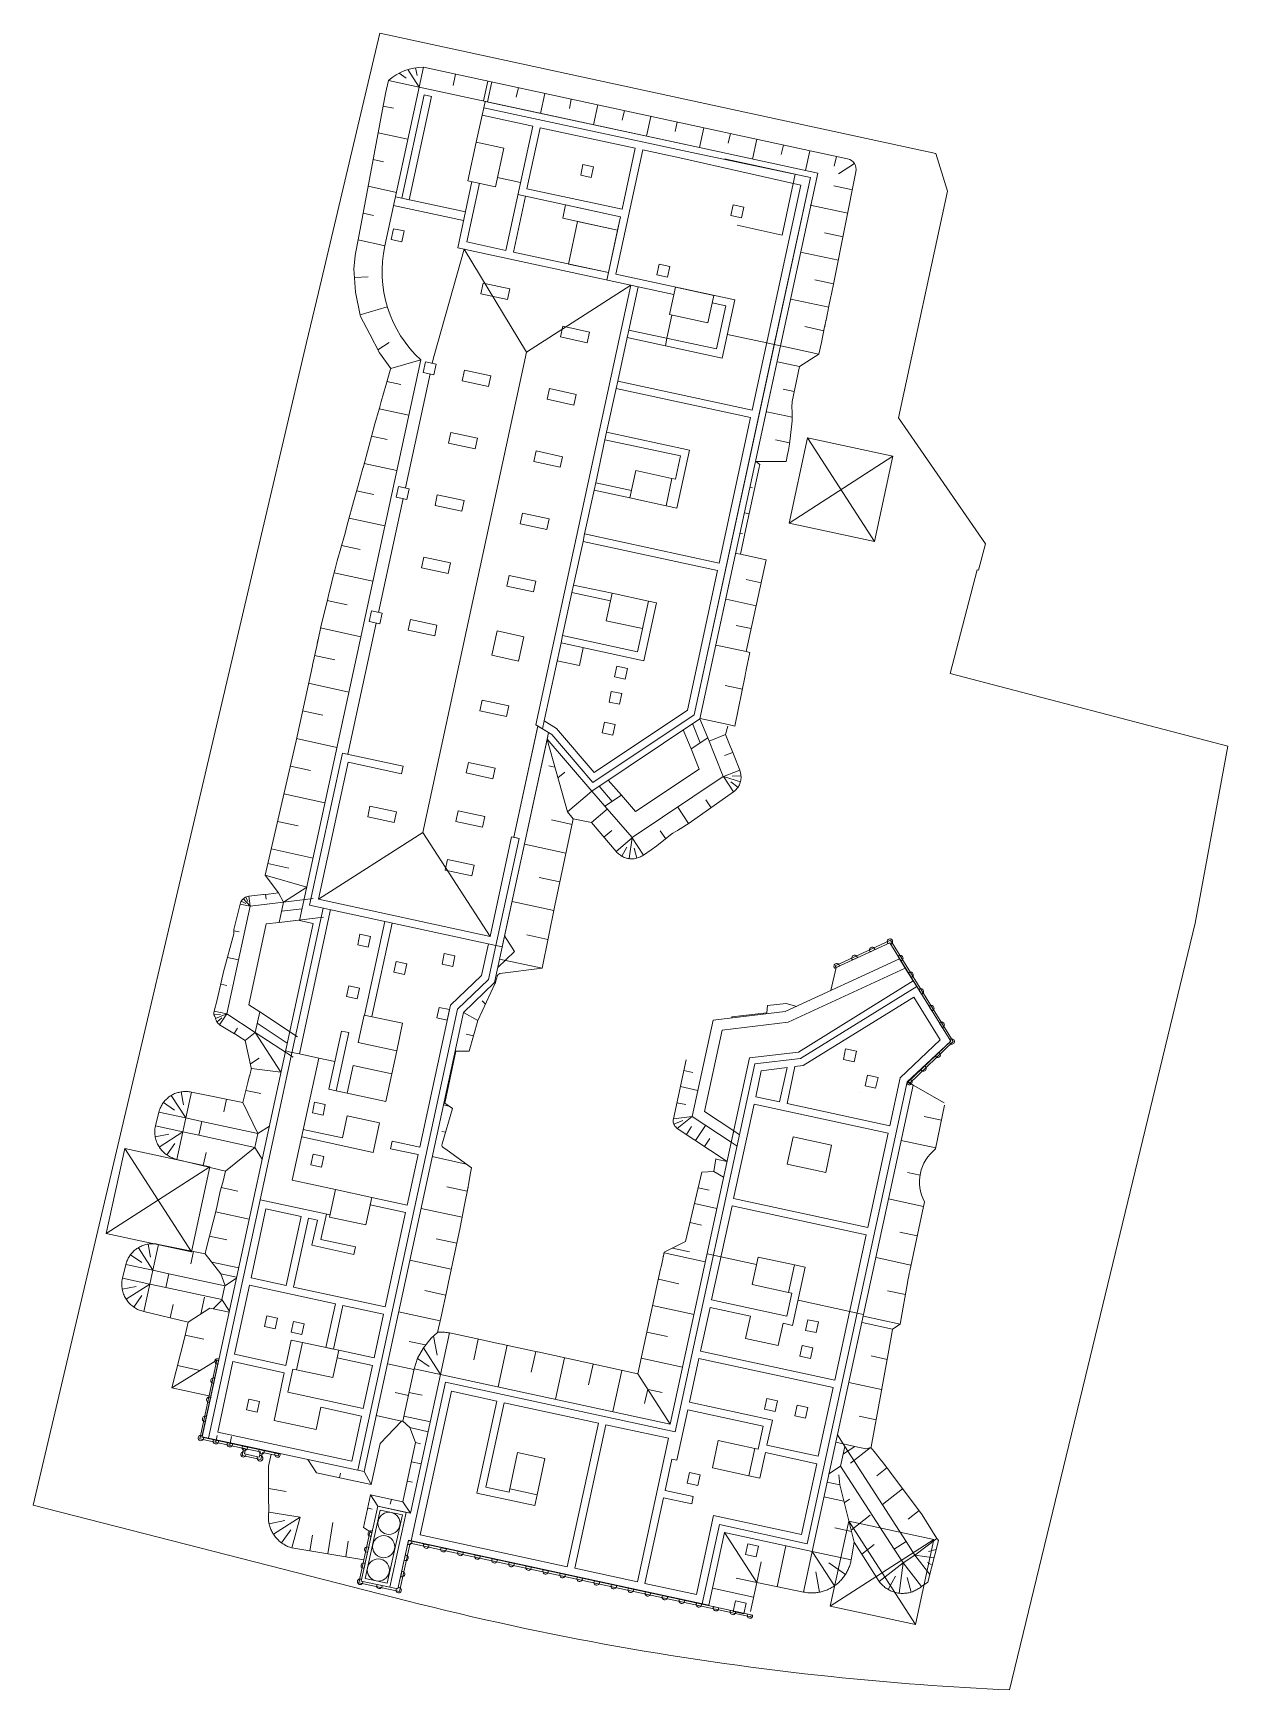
# Model space of a CAD drawing. Header units: metres. Extents: x 2679952 to 2680062, y 1247416 to 1247568.
import ezdxf

# ---------------------------------------------------------------- set-up
doc = ezdxf.new("R2010")
doc.units = ezdxf.units.M
doc.layers.add('flaeche', color=7, linetype='Continuous', lineweight=9, true_color=0xffffff)
doc.layers.add('linie', color=7, linetype='Continuous', lineweight=9)

msp = doc.modelspace()

# ---------------------------------------------------------------- linework, layer by layer
at = {"layer": 'flaeche'}
msp.add_lwpolyline([(2680025.71, 1247416.73, -0.036704), (2679986.75, 1247423.69), (2679952.46, 1247432.45), (2679962.7, 1247476), (2679967.06, 1247494.49), (2679972.15, 1247516.11), (2679977.56, 1247539.18), (2679978.64, 1247543.77), (2679984.27, 1247567.59), (2680035.31, 1247556.54), (2680036.38, 1247553.08), (2680031.9, 1247532.27), (2680039.89, 1247520.72), (2680039.23, 1247518.3), (2680039.12, 1247518.32), (2680036.63, 1247508.8), (2680062.12, 1247502.13), (2680059.12, 1247485.89), (2680049.26, 1247445.16), (2680042.09, 1247415.51, -0.015199)], format="xyb", close=True, dxfattribs=at)
at = {"layer": 'linie'}
for p, q in [((2679986.86, 1247564.25), (2679987.89, 1247562.64)), ((2679987.57, 1247564.41), (2679987.7, 1247563.71)), ((2679987.89, 1247562.64), (2679988.29, 1247564.47)), ((2679985.07, 1247563.26), (2679984.81, 1247562.06)), ((2679985.07, 1247563.26), (2679987.89, 1247562.64)), ((2679986.05, 1247563.92), (2679986.71, 1247563.46)), ((2679991.24, 1247563.83), (2679991.02, 1247562.8)), ((2679994.2, 1247563.19), (2679993.8, 1247561.37)), ((2679994.57, 1247563.11), (2679994.17, 1247561.29)), ((2679984.81, 1247562.06), (2679982.29, 1247548.62)), ((2679997, 1247562.59), (2679996.81, 1247561.72)), ((2679999.43, 1247562.06), (2679999.04, 1247560.23)), ((2680001.86, 1247561.53), (2680001.68, 1247560.66)), ((2679984.59, 1247560.9), (2679985.55, 1247560.69)), ((2680004.3, 1247561.01), (2680003.9, 1247559.18)), ((2680006.73, 1247560.48), (2680006.54, 1247559.6)), ((2680009.16, 1247559.95), (2680008.77, 1247558.13)), ((2679984.13, 1247558.44), (2679986.86, 1247557.85)), ((2680011.59, 1247559.43), (2680011.4, 1247558.55)), ((2680014.03, 1247558.9), (2680013.63, 1247557.08)), ((2680016.46, 1247558.37), (2680016.27, 1247557.5)), ((2680018.89, 1247557.85), (2680018.49, 1247556.02)), ((2680021.32, 1247557.32), (2680021.13, 1247556.44)), ((2680023.75, 1247556.8), (2680023.36, 1247554.97)), ((2679983.67, 1247555.99), (2679984.63, 1247555.78)), ((2680026.19, 1247556.27), (2680026, 1247555.39)), ((2680027.85, 1247555.63), (2680026.38, 1247554.68)), ((2680027.67, 1247553.21), (2680025.95, 1247553.59)), ((2679983.21, 1247553.53), (2679985.8, 1247552.96)), ((2679982.75, 1247551.07), (2679983.71, 1247550.86)), ((2680027.24, 1247551.06), (2680023.77, 1247551.81)), ((2680026.8, 1247548.9), (2680025.09, 1247549.27)), ((2679982.29, 1247548.62), (2679982.05, 1247547.37)), ((2679982.29, 1247548.62), (2679983.24, 1247548.41)), ((2679982.29, 1247548.62), (2679982.29, 1247548.62)), ((2679983.24, 1247548.41), (2679983.83, 1247548.28)), ((2679983.83, 1247548.28), (2679984.74, 1247548.08)), ((2679982.02, 1247547.14), (2679981.89, 1247545.96)), ((2679982.03, 1247547.21), (2679982.02, 1247547.14)), ((2679982.04, 1247547.29), (2679982.03, 1247547.21)), ((2679982.05, 1247547.37), (2679982.04, 1247547.29)), ((2680026.37, 1247546.74), (2680022.91, 1247547.49)), ((2679981.89, 1247545.96), (2679982.05, 1247543.81)), ((2679981.95, 1247545.17), (2679983.22, 1247545.22)), ((2680025.92, 1247544.59), (2680024.21, 1247544.96)), ((2680025.71, 1247543.52), (2680025.98, 1247544.86)), ((2679982.05, 1247543.81), (2679982.49, 1247541.69)), ((2680025.49, 1247542.43), (2680022.02, 1247543.18)), ((2680025.51, 1247542.52), (2680025.68, 1247543.41)), ((2680025.68, 1247543.41), (2680025.69, 1247543.46)), ((2680025.69, 1247543.46), (2680025.71, 1247543.52)), ((2679982.48, 1247541.73), (2679984.95, 1247542.48)), ((2679982.49, 1247541.69), (2679982.51, 1247541.59)), ((2679982.51, 1247541.59), (2679983.38, 1247539.95)), ((2680025.24, 1247541.24), (2680025.38, 1247541.9)), ((2680025.38, 1247541.91), (2680025.41, 1247542.05)), ((2680025.38, 1247541.9), (2680025.38, 1247541.91)), ((2680025.41, 1247542.05), (2680025.44, 1247542.2)), ((2680025.41, 1247542.05), (2680025.41, 1247542.05)), ((2680025.44, 1247542.21), (2680025.48, 1247542.36)), ((2680025.44, 1247542.2), (2680025.44, 1247542.21)), ((2680025.48, 1247542.36), (2680025.51, 1247542.52)), ((2680025.48, 1247542.36), (2680025.48, 1247542.36)), ((2680025.48, 1247542.36), (2680025.48, 1247542.36)), ((2679983.38, 1247539.95), (2679984.26, 1247538.24)), ((2680025.04, 1247540.28), (2680023.3, 1247540.65)), ((2680024.83, 1247539.2), (2680025.11, 1247540.64)), ((2680025.11, 1247540.64), (2680025.12, 1247540.65)), ((2680025.12, 1247540.69), (2680025.13, 1247540.7)), ((2680025.12, 1247540.68), (2680025.12, 1247540.69)), ((2680025.12, 1247540.67), (2680025.12, 1247540.68)), ((2680025.12, 1247540.66), (2680025.12, 1247540.67)), ((2680025.12, 1247540.65), (2680025.12, 1247540.66)), ((2680025.13, 1247540.73), (2680025.14, 1247540.74)), ((2680025.13, 1247540.72), (2680025.13, 1247540.73)), ((2680025.13, 1247540.71), (2680025.13, 1247540.72)), ((2680025.13, 1247540.7), (2680025.13, 1247540.71)), ((2680025.14, 1247540.79), (2680025.15, 1247540.82)), ((2680025.14, 1247540.78), (2680025.14, 1247540.79)), ((2680025.14, 1247540.77), (2680025.14, 1247540.78)), ((2680025.14, 1247540.75), (2680025.14, 1247540.77)), ((2680025.14, 1247540.74), (2680025.14, 1247540.75)), ((2680025.15, 1247540.84), (2680025.16, 1247540.86)), ((2680025.15, 1247540.82), (2680025.15, 1247540.84)), ((2680025.16, 1247540.88), (2680025.17, 1247540.91)), ((2680025.16, 1247540.86), (2680025.16, 1247540.88)), ((2680025.17, 1247540.91), (2680025.18, 1247540.97)), ((2680025.18, 1247540.98), (2680025.23, 1247541.21)), ((2680025.18, 1247540.97), (2680025.18, 1247540.98)), ((2680025.23, 1247541.21), (2680025.24, 1247541.24)), ((2679984.11, 1247538.53), (2679985.14, 1247539.18)), ((2680019.8, 1247539.16), (2680020.48, 1247539.01)), ((2680021.07, 1247538.89), (2680020.63, 1247538.98)), ((2680024.59, 1247538.12), (2680021.09, 1247538.88)), ((2680024.59, 1247538.12), (2680024.83, 1247539.2)), ((2679984.26, 1247538.24), (2679985.29, 1247536.81)), ((2679985.29, 1247536.81), (2679988.04, 1247537.59)), ((2679997.76, 1247538.3), (2679988.23, 1247494.22)), ((2680022.81, 1247536.98), (2680020.78, 1247537.42)), ((2680022.12, 1247533.77), (2680022.81, 1247536.98)), ((2680022.81, 1247536.98), (2680024.59, 1247538.12)), ((2679985.03, 1247535.89), (2679984.84, 1247535.25)), ((2679984.94, 1247535.6), (2679986.22, 1247535.33)), ((2679985.24, 1247536.64), (2679985.03, 1247535.89)), ((2679985.29, 1247536.81), (2679985.24, 1247536.64)), ((2679985.29, 1247536.81), (2679985.29, 1247536.81)), ((2679984.84, 1247535.25), (2679984.41, 1247533.77)), ((2680022.32, 1247534.69), (2680021.3, 1247534.91)), ((2679984.21, 1247533.06), (2679983.84, 1247531.72)), ((2679984.27, 1247533.27), (2679984.21, 1247533.06)), ((2679984.22, 1247533.1), (2679986.94, 1247532.51)), ((2679984.41, 1247533.77), (2679984.27, 1247533.29)), ((2679984.27, 1247533.29), (2679984.27, 1247533.27)), ((2679984.27, 1247533.27), (2679984.27, 1247533.27)), ((2680022.12, 1247532.34), (2680019.79, 1247532.84)), ((2680022.11, 1247533.27), (2680022.12, 1247533.77)), ((2680022.12, 1247532.83), (2680022.11, 1247533.27)), ((2680022.13, 1247531.93), (2680022.12, 1247532.83)), ((2679983.84, 1247531.72), (2679983.26, 1247529.64)), ((2680021.88, 1247529.85), (2680022.1, 1247531.74)), ((2680022.1, 1247531.74), (2680022.11, 1247531.77)), ((2680022.11, 1247531.81), (2680022.13, 1247531.92)), ((2680022.11, 1247531.79), (2680022.11, 1247531.81)), ((2680022.11, 1247531.77), (2680022.11, 1247531.79)), ((2680022.13, 1247531.92), (2680022.13, 1247531.93)), ((2679983.26, 1247529.64), (2679982.74, 1247527.69)), ((2679983.53, 1247530.59), (2679984.96, 1247530.28)), ((2680021.9, 1247529.99), (2680020.6, 1247530.27)), ((2680021.71, 1247528.92), (2680021.78, 1247529.32)), ((2680021.78, 1247529.32), (2680021.81, 1247529.48)), ((2680021.81, 1247529.48), (2680021.83, 1247529.56)), ((2680021.83, 1247529.56), (2680021.84, 1247529.61)), ((2680021.84, 1247529.61), (2680021.85, 1247529.65)), ((2680021.85, 1247529.69), (2680021.88, 1247529.85)), ((2680021.85, 1247529.67), (2680021.85, 1247529.69)), ((2680021.85, 1247529.65), (2680021.85, 1247529.67)), ((2680021.88, 1247529.85), (2680021.88, 1247529.85)), ((2679982.84, 1247528.08), (2679985.85, 1247527.43)), ((2680018.8, 1247528.27), (2680021.5, 1247528.28)), ((2680019.17, 1247528), (2680018.8, 1247528.27)), ((2680019.11, 1247527.74), (2680019.17, 1247528)), ((2680019.11, 1247527.72), (2680019.11, 1247527.74)), ((2680021.5, 1247528.28), (2680021.5, 1247528.28)), ((2680021.5, 1247528.28), (2680021.56, 1247528.27)), ((2680021.56, 1247528.27), (2680021.59, 1247528.27)), ((2680021.59, 1247528.27), (2680021.71, 1247528.92)), ((2679982.73, 1247527.65), (2679982.29, 1247526.07)), ((2679982.74, 1247527.69), (2679982.73, 1247527.68)), ((2679982.73, 1247527.68), (2679982.73, 1247527.66)), ((2679982.73, 1247527.66), (2679982.73, 1247527.65)), ((2679982.74, 1247527.69), (2679982.74, 1247527.69)), ((2680003.95, 1247525.63), (2680004.1, 1247526.32)), ((2680017.89, 1247522.08), (2680019.11, 1247527.71)), ((2680019.11, 1247527.71), (2680019.11, 1247527.72)), ((2679982.29, 1247526.07), (2679981.87, 1247524.57)), ((2679982.15, 1247525.57), (2679983.72, 1247525.23)), ((2680018.29, 1247525.91), (2680018.49, 1247525.86)), ((2679981.87, 1247524.57), (2679981.35, 1247522.66)), ((2680017.78, 1247523.55), (2680018.19, 1247523.46)), ((2679981.35, 1247522.66), (2679981.03, 1247521.49)), ((2679981.46, 1247523.06), (2679984.75, 1247522.35)), ((2680017.38, 1247521.7), (2680017.58, 1247521.65)), ((2680017.39, 1247519.75), (2680017.89, 1247522.08)), ((2679981.03, 1247521.49), (2679980.38, 1247519.16)), ((2679980.77, 1247520.55), (2679982.48, 1247520.18)), ((2679980.38, 1247519.16), (2679980.15, 1247518.29)), ((2680016.98, 1247519.84), (2680017.39, 1247519.75)), ((2680019.73, 1247519.25), (2680017.39, 1247519.75)), ((2680017.91, 1247510.82), (2680019.73, 1247519.25)), ((2679979.88, 1247517.21), (2679979.65, 1247516.33)), ((2679979.98, 1247517.61), (2679979.88, 1247517.21)), ((2679980.12, 1247518.18), (2679979.98, 1247517.61)), ((2679980.09, 1247518.04), (2679983.65, 1247517.27)), ((2679980.13, 1247518.22), (2679980.12, 1247518.18)), ((2679980.14, 1247518.26), (2679980.13, 1247518.22)), ((2679980.15, 1247518.29), (2679980.14, 1247518.26)), ((2680019.28, 1247517.14), (2680017.9, 1247517.44)), ((2679979.5, 1247515.7), (2679978.86, 1247513.08)), ((2679979.6, 1247516.11), (2679979.5, 1247515.7)), ((2679979.63, 1247516.26), (2679979.6, 1247516.11)), ((2679979.65, 1247516.33), (2679979.63, 1247516.26)), ((2680018.82, 1247515.03), (2680016.06, 1247515.63)), ((2679979.46, 1247515.52), (2679981.28, 1247515.12)), ((2679978.86, 1247513.08), (2679978.61, 1247511.9)), ((2679978.84, 1247512.99), (2679982.55, 1247512.19)), ((2680018.36, 1247512.93), (2680016.99, 1247513.22)), ((2679978.52, 1247511.47), (2679978.1, 1247509.57)), ((2679978.54, 1247511.57), (2679978.52, 1247511.51)), ((2679978.52, 1247511.51), (2679978.52, 1247511.49)), ((2679978.52, 1247511.49), (2679978.52, 1247511.47)), ((2679978.55, 1247511.62), (2679978.54, 1247511.59)), ((2679978.54, 1247511.59), (2679978.54, 1247511.57)), ((2679978.56, 1247511.66), (2679978.55, 1247511.64)), ((2679978.55, 1247511.64), (2679978.55, 1247511.62)), ((2679978.57, 1247511.7), (2679978.56, 1247511.68)), ((2679978.56, 1247511.68), (2679978.56, 1247511.66)), ((2679978.58, 1247511.76), (2679978.57, 1247511.72)), ((2679978.57, 1247511.72), (2679978.57, 1247511.7)), ((2679978.59, 1247511.8), (2679978.58, 1247511.78)), ((2679978.58, 1247511.78), (2679978.58, 1247511.76)), ((2679978.6, 1247511.84), (2679978.59, 1247511.82)), ((2679978.59, 1247511.82), (2679978.59, 1247511.8)), ((2679978.61, 1247511.9), (2679978.6, 1247511.86)), ((2679978.6, 1247511.86), (2679978.6, 1247511.84)), ((2680017.91, 1247510.82), (2680015.15, 1247511.42)), ((2680015.21, 1247511.37), (2680015.15, 1247511.42)), ((2679978.09, 1247509.5), (2679976.61, 1247502.64)), ((2679978.1, 1247509.57), (2679978.09, 1247509.5)), ((2679978.29, 1247510.45), (2679980.15, 1247510.05)), ((2680018.24, 1247510.75), (2680017.91, 1247510.82)), ((2680017.92, 1247509.15), (2680018.24, 1247510.75)), ((2680016.88, 1247503.99), (2680017.81, 1247508.63)), ((2680017.81, 1247508.63), (2680017.82, 1247508.69)), ((2680017.82, 1247508.69), (2680017.84, 1247508.75)), ((2680017.84, 1247508.75), (2680017.85, 1247508.81)), ((2680017.85, 1247508.81), (2680017.86, 1247508.87)), ((2680017.86, 1247508.87), (2680017.87, 1247508.92)), ((2680017.87, 1247508.92), (2680017.88, 1247508.98)), ((2680017.88, 1247508.98), (2680017.9, 1247509.04)), ((2680017.9, 1247509.04), (2680017.91, 1247509.1)), ((2680017.91, 1247509.1), (2680017.92, 1247509.15)), ((2679977.75, 1247507.91), (2679981.45, 1247507.11)), ((2680017.56, 1247507.37), (2680015.99, 1247507.71)), ((2679977.2, 1247505.37), (2679979.05, 1247504.97)), ((2680016.27, 1247504.12), (2680013.7, 1247504.68)), ((2680016.02, 1247503.2), (2680016.23, 1247503.99)), ((2680016.88, 1247503.99), (2680016.27, 1247504.12)), ((2679976.61, 1247502.64), (2679973.76, 1247490.29)), ((2679976.65, 1247502.83), (2679980.35, 1247502.03)), ((2680001.51, 1247496.1), (2679999.64, 1247502.75)), ((2680016.02, 1247503.2), (2680014.52, 1247502.6)), ((2680016.44, 1247502.15), (2680016.02, 1247503.2)), ((2680016.56, 1247501.85), (2680016.44, 1247502.15)), ((2680016.67, 1247501.57), (2680015.92, 1247501.27)), ((2680016.86, 1247501.09), (2680016.56, 1247501.85)), ((2680016.56, 1247501.85), (2680016.56, 1247501.85)), ((2680016.56, 1247501.85), (2680016.56, 1247501.85)), ((2680016.56, 1247501.85), (2680016.56, 1247501.85)), ((2680017.19, 1247500.25), (2680016.86, 1247501.09)), ((2679976.07, 1247500.3), (2679977.93, 1247499.89)), ((2680000.36, 1247500.2), (2679999.81, 1247500.32)), ((2680000.63, 1247499.22), (2680001.26, 1247499.75)), ((2680017.32, 1247499.94), (2680015.83, 1247499.34)), ((2680017.38, 1247498.86), (2680015.83, 1247499.34)), ((2680016.75, 1247497.96), (2680015.83, 1247499.34)), ((2680017.15, 1247498.36), (2680016.49, 1247498.85)), ((2680017.44, 1247499.41), (2680016.63, 1247499.37)), ((2680017.32, 1247499.94), (2680017.19, 1247500.25)), ((2680017.36, 1247499.81), (2680017.32, 1247499.94)), ((2680017.4, 1247499.68), (2680017.36, 1247499.81)), ((2680017.37, 1247498.8), (2680017.39, 1247498.9)), ((2680017.39, 1247498.9), (2680017.42, 1247499.01)), ((2680017.42, 1247499.55), (2680017.4, 1247499.68)), ((2680017.43, 1247499.52), (2680017.42, 1247499.55)), ((2680017.42, 1247499.01), (2680017.43, 1247499.11)), ((2680017.43, 1247499.43), (2680017.43, 1247499.52)), ((2680017.44, 1247499.32), (2680017.43, 1247499.43)), ((2680017.43, 1247499.11), (2680017.44, 1247499.22)), ((2680017.44, 1247499.22), (2680017.44, 1247499.32)), ((2679975.48, 1247497.76), (2679979.25, 1247496.95)), ((2680001.51, 1247496.1), (2680003.73, 1247498.01)), ((2680012.69, 1247495.07), (2680016.75, 1247497.96)), ((2680016.75, 1247497.96), (2680016.84, 1247498.02)), ((2680016.84, 1247498.02), (2680016.92, 1247498.09)), ((2680016.92, 1247498.09), (2680016.99, 1247498.17)), ((2680016.99, 1247498.17), (2680017.06, 1247498.24)), ((2680017.06, 1247498.24), (2680017.13, 1247498.33)), ((2680017.13, 1247498.33), (2680017.19, 1247498.42)), ((2680017.19, 1247498.42), (2680017.24, 1247498.51)), ((2680017.24, 1247498.51), (2680017.29, 1247498.6)), ((2680017.29, 1247498.6), (2680017.33, 1247498.7)), ((2680017.33, 1247498.7), (2680017.37, 1247498.8)), ((2680002.03, 1247495.47), (2680001.51, 1247496.1)), ((2680003.72, 1247495.12), (2680005.16, 1247496.35)), ((2680012.63, 1247495.03), (2680011.63, 1247496.53)), ((2680014.69, 1247496.49), (2680014.21, 1247497.21)), ((2679974.9, 1247495.23), (2679976.8, 1247494.82)), ((2680001.93, 1247494.96), (2680000.03, 1247495.37)), ((2680000.36, 1247487.52), (2680002, 1247495.33)), ((2680002, 1247495.33), (2680002.03, 1247495.47)), ((2680002.03, 1247495.47), (2680003.72, 1247495.12)), ((2680003.72, 1247495.12), (2680005.97, 1247492.47)), ((2680004.85, 1247493.79), (2680005.57, 1247494.41)), ((2680010.52, 1247493.64), (2680010.02, 1247494.38)), ((2680011.17, 1247494.14), (2680011.6, 1247494.4)), ((2680011.6, 1247494.4), (2680012.69, 1247495.07)), ((2680001.37, 1247492.32), (2679997.56, 1247493.15)), ((2680005.97, 1247492.47), (2680007.43, 1247493.72)), ((2680006.51, 1247492.03), (2680006.97, 1247492.88)), ((2680007.17, 1247491.82), (2680007.43, 1247493.72)), ((2680007.43, 1247493.72), (2680008.49, 1247492.14)), ((2680007.86, 1247491.86), (2680007.64, 1247492.79)), ((2680009.19, 1247492.63), (2680009.72, 1247493)), ((2680009.72, 1247493), (2680011.12, 1247494.11)), ((2680011.12, 1247494.11), (2680011.14, 1247494.12)), ((2680011.14, 1247494.12), (2680011.17, 1247494.14)), ((2679974.01, 1247491.36), (2679975.94, 1247490.95)), ((2679974.32, 1247492.7), (2679978.15, 1247491.87)), ((2680005.97, 1247492.47), (2680006.04, 1247492.39)), ((2680006.04, 1247492.39), (2680006.12, 1247492.32)), ((2680006.12, 1247492.32), (2680006.19, 1247492.25)), ((2680006.19, 1247492.25), (2680006.27, 1247492.19)), ((2680006.27, 1247492.19), (2680006.36, 1247492.13)), ((2680006.36, 1247492.13), (2680006.44, 1247492.07)), ((2680006.44, 1247492.07), (2680006.53, 1247492.02)), ((2680006.53, 1247492.02), (2680006.62, 1247491.97)), ((2680006.62, 1247491.97), (2680006.72, 1247491.93)), ((2680006.72, 1247491.93), (2680006.82, 1247491.9)), ((2680006.82, 1247491.9), (2680006.91, 1247491.87)), ((2680006.91, 1247491.87), (2680007.01, 1247491.84)), ((2680007.01, 1247491.84), (2680007.12, 1247491.83)), ((2680007.12, 1247491.83), (2680007.22, 1247491.81)), ((2680007.22, 1247491.81), (2680007.32, 1247491.8)), ((2680007.32, 1247491.8), (2680007.42, 1247491.8)), ((2680007.42, 1247491.8), (2680007.53, 1247491.81)), ((2680007.53, 1247491.81), (2680007.63, 1247491.81)), ((2680007.63, 1247491.81), (2680007.73, 1247491.83)), ((2680007.73, 1247491.83), (2680007.83, 1247491.85)), ((2680007.83, 1247491.85), (2680007.93, 1247491.88)), ((2680007.93, 1247491.88), (2680008.03, 1247491.91)), ((2680008.03, 1247491.91), (2680008.12, 1247491.94)), ((2680008.12, 1247491.94), (2680008.22, 1247491.98)), ((2680008.22, 1247491.98), (2680008.31, 1247492.03)), ((2680008.31, 1247492.03), (2680008.4, 1247492.08)), ((2680008.4, 1247492.08), (2680008.49, 1247492.14)), ((2680008.49, 1247492.14), (2680009.19, 1247492.63)), ((2679973.76, 1247490.29), (2679974.97, 1247488.67)), ((2680000.81, 1247489.68), (2679998.9, 1247490.09)), ((2679971.87, 1247488.23), (2679971.79, 1247488.17)), ((2679971.96, 1247488.27), (2679971.87, 1247488.23)), ((2679972.06, 1247488.31), (2679971.96, 1247488.27)), ((2679971.99, 1247488.29), (2679972.18, 1247487.87)), ((2679972.16, 1247488.34), (2679972.06, 1247488.31)), ((2679972.27, 1247488.36), (2679972.16, 1247488.34)), ((2679973.62, 1247488.52), (2679972.27, 1247488.36)), ((2679972.37, 1247487.45), (2679972.27, 1247488.36)), ((2679973.64, 1247488.53), (2679973.62, 1247488.52)), ((2679974.08, 1247488.56), (2679973.64, 1247488.53)), ((2679973.8, 1247488.54), (2679973.85, 1247488.09)), ((2679974.97, 1247488.67), (2679974.08, 1247488.56)), ((2679974.97, 1247488.67), (2679975.44, 1247487.82)), ((2679971.45, 1247487.65), (2679970.88, 1247485.3)), ((2679971.48, 1247487.75), (2679971.45, 1247487.65)), ((2679971.45, 1247487.65), (2679972.37, 1247487.45)), ((2679971.52, 1247487.85), (2679971.48, 1247487.75)), ((2679971.58, 1247487.94), (2679971.52, 1247487.85)), ((2679971.56, 1247487.92), (2679971.97, 1247487.69)), ((2679971.64, 1247488.02), (2679971.58, 1247487.94)), ((2679971.71, 1247488.1), (2679971.64, 1247488.02)), ((2679971.79, 1247488.17), (2679971.71, 1247488.1)), ((2679971.75, 1247488.14), (2679972.37, 1247487.45)), ((2680000.26, 1247487.04), (2679996.42, 1247487.87)), ((2679999.17, 1247481.75), (2680000.36, 1247487.51)), ((2680000.36, 1247487.51), (2680000.36, 1247487.52)), ((2679970.88, 1247485.3), (2679970.89, 1247484.9)), ((2679970.89, 1247485.19), (2679971.36, 1247485.09)), ((2679970.89, 1247484.9), (2679969.94, 1247481.42)), ((2679995.08, 1247483.81), (2679995.52, 1247483.72)), ((2679999.71, 1247484.4), (2679997.78, 1247484.81)), ((2679970.3, 1247482.73), (2679971.31, 1247482.51)), ((2679999.17, 1247481.75), (2679995.28, 1247482.59)), ((2679969.94, 1247481.42), (2679969.36, 1247478.85)), ((2679994.9, 1247480.46), (2679995.08, 1247481.09)), ((2679995.08, 1247481.09), (2679994.96, 1247481.12)), ((2679994.96, 1247481.12), (2679995.08, 1247481.09)), ((2679995.08, 1247481.09), (2679995.12, 1247481.15)), ((2679995.08, 1247481.09), (2679995.08, 1247481.09)), ((2679995.12, 1247481.15), (2679995.3, 1247481.27)), ((2679995.3, 1247481.27), (2679999.17, 1247481.75)), ((2679999.17, 1247481.75), (2679999.17, 1247481.75)), ((2679969.68, 1247480.28), (2679970.23, 1247480.16)), ((2679993.29, 1247476.95), (2679994.87, 1247480.37)), ((2679994.89, 1247480.41), (2679994.81, 1247480.43)), ((2679994.87, 1247480.37), (2679994.81, 1247480.43)), ((2679994.88, 1247480.39), (2679994.84, 1247480.41)), ((2679994.87, 1247480.37), (2679994.89, 1247480.41)), ((2679994.89, 1247480.41), (2679994.9, 1247480.46)), ((2679969.06, 1247477.67), (2679969.05, 1247477.52)), ((2679969.09, 1247477.82), (2679969.06, 1247477.67)), ((2679969.36, 1247478.85), (2679969.09, 1247477.82)), ((2679969.09, 1247477.82), (2679970.24, 1247477.57)), ((2679969.2, 1247477.15), (2679970.24, 1247477.57)), ((2679969.58, 1247476.57), (2679970.24, 1247477.57)), ((2679993.29, 1247476.95), (2679991.96, 1247477.69)), ((2679993.98, 1247478.44), (2679993.68, 1247478.75)), ((2679969.05, 1247477.52), (2679969.09, 1247477.42)), ((2679969.07, 1247477.47), (2679969.65, 1247477.52)), ((2679969.09, 1247477.42), (2679969.13, 1247477.31)), ((2679969.13, 1247477.31), (2679969.19, 1247477.21)), ((2679969.19, 1247477.21), (2679969.21, 1247477.1)), ((2679969.21, 1247477.1), (2679969.25, 1247477)), ((2679969.25, 1247477), (2679969.3, 1247476.9)), ((2679969.3, 1247476.9), (2679969.36, 1247476.81)), ((2679969.34, 1247476.83), (2679969.79, 1247477.2)), ((2679969.36, 1247476.81), (2679969.42, 1247476.72)), ((2679969.42, 1247476.72), (2679969.5, 1247476.64)), ((2679969.5, 1247476.64), (2679969.58, 1247476.57)), ((2679969.58, 1247476.57), (2679969.86, 1247476.37)), ((2679969.86, 1247476.37), (2679970.94, 1247475.74)), ((2679970.92, 1247475.76), (2679971.23, 1247476.24)), ((2679992.47, 1247474.15), (2679993.29, 1247476.95)), ((2679970.94, 1247475.74), (2679970.96, 1247475.73)), ((2679970.96, 1247475.73), (2679971.12, 1247475.63)), ((2679971.12, 1247475.63), (2679971.35, 1247475.48)), ((2679971.35, 1247475.48), (2679971.93, 1247475.11)), ((2679971.93, 1247475.11), (2679972.85, 1247475.86)), ((2679971.93, 1247475.11), (2679972.47, 1247472.61)), ((2679992.88, 1247475.54), (2679992.22, 1247475.69)), ((2679972.4, 1247472.97), (2679973.21, 1247473.5)), ((2679990.24, 1247469.37), (2679991.27, 1247474.13)), ((2679991.23, 1247473.95), (2679991.15, 1247473.96)), ((2679991.27, 1247474.13), (2679992.47, 1247474.15)), ((2680012.4, 1247473.35), (2680011.23, 1247467.94)), ((2679972.32, 1247471.87), (2679972.18, 1247471.28)), ((2679972.34, 1247471.92), (2679972.32, 1247471.87)), ((2679972.35, 1247471.98), (2679972.34, 1247471.92)), ((2679972.37, 1247472.04), (2679972.35, 1247471.98)), ((2679972.38, 1247472.1), (2679972.37, 1247472.04)), ((2679972.4, 1247472.16), (2679972.38, 1247472.1)), ((2679972.41, 1247472.23), (2679972.4, 1247472.16)), ((2679972.43, 1247472.29), (2679972.41, 1247472.23)), ((2679972.44, 1247472.35), (2679972.43, 1247472.29)), ((2679972.46, 1247472.42), (2679972.44, 1247472.35)), ((2679972.47, 1247472.48), (2679972.46, 1247472.42)), ((2679972.47, 1247472.61), (2679972.48, 1247472.59)), ((2679972.49, 1247472.54), (2679972.47, 1247472.48)), ((2679972.48, 1247472.59), (2679972.49, 1247472.55)), ((2679972.49, 1247472.55), (2679975.21, 1247472.2)), ((2679972.49, 1247472.55), (2679972.49, 1247472.54)), ((2679990.72, 1247471.57), (2679990.68, 1247471.58)), ((2680013.02, 1247472.18), (2680012.18, 1247472.36)), ((2679964.93, 1247469.94), (2679964.85, 1247469.88)), ((2679965.01, 1247470), (2679964.93, 1247469.94)), ((2679965.1, 1247470.05), (2679965.01, 1247470)), ((2679965.18, 1247470.1), (2679965.1, 1247470.05)), ((2679965.14, 1247470.08), (2679966.48, 1247468.01)), ((2679965.27, 1247470.15), (2679965.18, 1247470.1)), ((2679965.36, 1247470.2), (2679965.27, 1247470.15)), ((2679965.45, 1247470.24), (2679965.36, 1247470.2)), ((2679965.55, 1247470.27), (2679965.45, 1247470.24)), ((2679965.64, 1247470.31), (2679965.55, 1247470.27)), ((2679965.74, 1247470.34), (2679965.64, 1247470.31)), ((2679965.84, 1247470.36), (2679965.74, 1247470.34)), ((2679965.94, 1247470.38), (2679965.84, 1247470.36)), ((2679966.04, 1247470.4), (2679965.94, 1247470.38)), ((2679966.15, 1247470.42), (2679966.04, 1247470.4)), ((2679966.04, 1247470.4), (2679966.26, 1247469.21)), ((2679966.25, 1247470.43), (2679966.15, 1247470.42)), ((2679966.36, 1247470.43), (2679966.25, 1247470.43)), ((2679966.47, 1247470.44), (2679966.36, 1247470.43)), ((2679966.57, 1247470.43), (2679966.47, 1247470.44)), ((2679966.99, 1247470.38), (2679966.48, 1247468.01)), ((2679966.68, 1247470.43), (2679966.57, 1247470.43)), ((2679966.78, 1247470.41), (2679966.68, 1247470.43)), ((2679966.89, 1247470.4), (2679966.78, 1247470.41)), ((2679966.99, 1247470.38), (2679966.89, 1247470.4)), ((2679971.7, 1247469.44), (2679966.99, 1247470.38)), ((2679972.17, 1247471.25), (2679971.7, 1247469.44)), ((2679971.99, 1247470.54), (2679973.36, 1247470.25)), ((2679972.18, 1247471.28), (2679972.17, 1247471.25)), ((2680013.48, 1247470.54), (2680011.87, 1247470.89)), ((2680028.3, 1247470.33, 414.4), (2680028.3, 1247470.33, 416.3)), ((2680036.09, 1247469.41), (2680033.23, 1247471.01)), ((2679964, 1247468.54), (2679963.69, 1247467.28)), ((2679964.03, 1247468.64), (2679964, 1247468.54)), ((2679964, 1247468.54), (2679966.48, 1247468.01)), ((2679964.06, 1247468.74), (2679964.03, 1247468.64)), ((2679964.09, 1247468.83), (2679964.06, 1247468.74)), ((2679964.13, 1247468.92), (2679964.09, 1247468.83)), ((2679964.17, 1247469.01), (2679964.13, 1247468.92)), ((2679964.22, 1247469.1), (2679964.17, 1247469.01)), ((2679964.27, 1247469.19), (2679964.22, 1247469.1)), ((2679964.32, 1247469.28), (2679964.27, 1247469.19)), ((2679964.37, 1247469.36), (2679964.32, 1247469.28)), ((2679964.43, 1247469.44), (2679964.37, 1247469.36)), ((2679964.42, 1247469.43), (2679965.45, 1247468.72)), ((2679964.5, 1247469.52), (2679964.43, 1247469.44)), ((2679964.56, 1247469.6), (2679964.5, 1247469.52)), ((2679964.63, 1247469.67), (2679964.56, 1247469.6)), ((2679964.7, 1247469.74), (2679964.63, 1247469.67)), ((2679964.78, 1247469.81), (2679964.7, 1247469.74)), ((2679964.85, 1247469.88), (2679964.78, 1247469.81)), ((2679970.21, 1247469.73), (2679969.96, 1247468.58)), ((2679989.99, 1247465.62), (2679990.94, 1247468.88)), ((2679990.62, 1247469.1), (2679990.12, 1247469.21)), ((2679990.94, 1247468.88), (2679990.24, 1247469.37)), ((2680012.38, 1247469.23), (2680011.55, 1247469.41)), ((2679963.64, 1247467), (2679963.63, 1247466.87)), ((2679963.65, 1247467.12), (2679963.64, 1247467)), ((2679963.69, 1247467.28), (2679963.65, 1247467.12)), ((2679966.2, 1247466.74), (2679963.69, 1247467.28)), ((2680011.23, 1247467.94), (2680011.21, 1247467.84)), ((2680011.21, 1247467.84), (2680011.21, 1247467.73)), ((2680011.21, 1247467.73), (2680011.22, 1247467.63)), ((2680011.22, 1247467.63), (2680011.24, 1247467.53)), ((2680011.24, 1247467.53), (2680011.27, 1247467.44)), ((2680011.27, 1247467.44), (2680011.32, 1247467.34)), ((2680011.32, 1247467.34), (2680011.37, 1247467.26)), ((2680011.37, 1247467.26), (2680011.44, 1247467.18)), ((2680011.44, 1247467.18), (2680011.51, 1247467.11)), ((2680011.51, 1247467.11), (2680011.59, 1247467.05)), ((2680011.59, 1247467.05), (2680016.16, 1247464.02)), ((2680012.89, 1247467.21), (2680012.43, 1247466.49)), ((2680014.17, 1247467.33), (2680013.26, 1247465.94)), ((2680035.83, 1247467.8), (2680034.26, 1247468.14)), ((2679963.63, 1247466.87), (2679963.62, 1247466.75)), ((2679963.62, 1247466.75), (2679963.63, 1247466.63)), ((2679963.63, 1247466.63), (2679963.64, 1247466.49)), ((2679963.64, 1247466.49), (2679963.65, 1247466.38)), ((2679963.65, 1247466.38), (2679963.67, 1247466.26)), ((2679963.67, 1247466.28), (2679964.93, 1247466.51)), ((2679963.67, 1247466.26), (2679963.69, 1247466.15)), ((2679963.69, 1247466.15), (2679963.72, 1247466.04)), ((2679963.72, 1247466.04), (2679963.75, 1247465.93)), ((2679963.75, 1247465.93), (2679963.79, 1247465.82)), ((2679963.79, 1247465.82), (2679963.84, 1247465.71)), ((2679963.84, 1247465.71), (2679963.88, 1247465.61)), ((2679963.88, 1247465.61), (2679963.94, 1247465.51)), ((2679963.94, 1247465.51), (2679963.99, 1247465.41)), ((2679963.99, 1247465.41), (2679964.06, 1247465.31)), ((2679964.04, 1247465.34), (2679966.2, 1247466.74)), ((2679964.74, 1247464.62), (2679965.47, 1247465.68)), ((2679965.66, 1247464.21), (2679966.2, 1247466.74)), ((2679990.3, 1247466.69), (2679989.96, 1247466.76)), ((2679989.98, 1247465.54), (2679989.99, 1247465.59)), ((2679989.98, 1247465.5), (2679989.98, 1247465.54)), ((2679989.98, 1247465.54), (2679989.98, 1247465.54)), ((2679990.02, 1247465.39), (2679989.98, 1247465.5)), ((2679989.99, 1247465.59), (2679989.99, 1247465.62)), ((2679990.09, 1247465.31), (2679990.02, 1247465.39)), ((2680014.57, 1247466.12), (2680014.09, 1247465.39)), ((2680035.32, 1247465.26), (2680032.14, 1247465.95)), ((2679964.06, 1247465.31), (2679964.12, 1247465.22)), ((2679964.12, 1247465.22), (2679964.18, 1247465.14)), ((2679964.18, 1247465.14), (2679964.24, 1247465.06)), ((2679964.24, 1247465.06), (2679964.31, 1247464.98)), ((2679964.31, 1247464.98), (2679964.39, 1247464.9)), ((2679964.39, 1247464.9), (2679964.46, 1247464.83)), ((2679964.46, 1247464.83), (2679964.54, 1247464.76)), ((2679964.54, 1247464.76), (2679964.62, 1247464.7)), ((2679964.62, 1247464.7), (2679964.71, 1247464.64)), ((2679964.71, 1247464.64), (2679964.79, 1247464.58)), ((2679964.79, 1247464.58), (2679964.88, 1247464.52)), ((2679964.88, 1247464.52), (2679964.97, 1247464.47)), ((2679964.97, 1247464.47), (2679965.07, 1247464.42)), ((2679965.07, 1247464.42), (2679965.16, 1247464.38)), ((2679965.16, 1247464.38), (2679965.26, 1247464.34)), ((2679965.26, 1247464.34), (2679965.36, 1247464.3)), ((2679965.36, 1247464.3), (2679965.46, 1247464.27)), ((2679965.46, 1247464.27), (2679965.56, 1247464.24)), ((2679965.56, 1247464.24), (2679965.66, 1247464.21)), ((2679965.66, 1247464.21), (2679970.13, 1247463.13)), ((2679968.07, 1247463.63), (2679968.34, 1247464.85)), ((2679992.22, 1247463.78), (2679989.1, 1247464.46)), ((2679990.11, 1247465.3), (2679990.09, 1247465.31)), ((2679990.43, 1247465.07), (2679990.11, 1247465.3)), ((2679990.44, 1247465.06), (2679990.43, 1247465.07)), ((2679990.45, 1247465.05), (2679990.44, 1247465.06)), ((2679990.46, 1247465.05), (2679990.45, 1247465.05)), ((2679990.47, 1247465.04), (2679990.46, 1247465.05)), ((2679992.7, 1247463.44), (2679990.47, 1247465.04)), ((2680015.11, 1247464.25), (2680014.93, 1247463.09)), ((2680015.11, 1247464.25), (2680015.27, 1247464.21)), ((2680015.27, 1247464.21), (2680016.16, 1247464.02)), ((2679970.13, 1247463.13), (2679969.87, 1247462.07)), ((2679992.43, 1247461.91), (2679992.61, 1247462.96)), ((2679992.61, 1247462.96), (2679992.7, 1247463.44)), ((2680025.14, 1247463.53, 417.5), (2680025.14, 1247463.53, 414.4)), ((2680033.87, 1247462.76), (2680032.71, 1247463.01)), ((2679969.62, 1247461.3), (2679969.28, 1247459.68)), ((2679969.87, 1247462.07), (2679969.62, 1247461.3)), ((2679969.73, 1247461.63), (2679971.26, 1247461.3)), ((2679992.31, 1247461.28), (2679990.44, 1247461.68)), ((2679992.06, 1247460.04), (2679992.36, 1247461.53)), ((2679992.36, 1247461.53), (2679992.37, 1247461.58)), ((2679992.37, 1247461.6), (2679992.38, 1247461.64)), ((2679992.37, 1247461.58), (2679992.37, 1247461.6)), ((2679992.38, 1247461.65), (2679992.39, 1247461.7)), ((2679992.38, 1247461.64), (2679992.38, 1247461.65)), ((2679992.39, 1247461.71), (2679992.4, 1247461.77)), ((2679992.39, 1247461.7), (2679992.39, 1247461.71)), ((2679992.4, 1247461.78), (2679992.41, 1247461.83)), ((2679992.4, 1247461.77), (2679992.4, 1247461.78)), ((2679992.41, 1247461.83), (2679992.42, 1247461.85)), ((2679992.42, 1247461.89), (2679992.43, 1247461.91)), ((2679992.42, 1247461.85), (2679992.42, 1247461.89)), ((2679969.28, 1247459.68), (2679968.34, 1247455.95)), ((2679969.21, 1247459.4), (2679972.3, 1247458.73)), ((2679991.84, 1247458.89), (2679988.07, 1247459.7)), ((2679991.66, 1247457.96), (2679992.06, 1247460.04)), ((2680013.17, 1247460.15), (2680015.23, 1247459.7)), ((2680034.19, 1247459.88), (2680030.98, 1247460.57)), ((2680032.92, 1247453.99), (2680034.28, 1247460.32)), ((2679990.55, 1247452.78), (2679991.66, 1247457.96)), ((2679962.43, 1247456.26), (2679962.34, 1247456.22)), ((2679962.52, 1247456.3), (2679962.43, 1247456.26)), ((2679962.62, 1247456.33), (2679962.52, 1247456.3)), ((2679962.72, 1247456.36), (2679962.62, 1247456.33)), ((2679962.81, 1247456.38), (2679962.72, 1247456.36)), ((2679962.92, 1247456.41), (2679962.81, 1247456.38)), ((2679963.02, 1247456.43), (2679962.92, 1247456.41)), ((2679963.12, 1247456.44), (2679963.02, 1247456.43)), ((2679963.02, 1247456.43), (2679963.24, 1247455.23)), ((2679963.23, 1247456.45), (2679963.12, 1247456.44)), ((2679963.34, 1247456.46), (2679963.23, 1247456.45)), ((2679963.44, 1247456.46), (2679963.34, 1247456.46)), ((2679963.55, 1247456.46), (2679963.44, 1247456.46)), ((2679963.97, 1247456.4), (2679963.46, 1247454.03)), ((2679963.65, 1247456.45), (2679963.55, 1247456.46)), ((2679963.76, 1247456.44), (2679963.65, 1247456.45)), ((2679963.86, 1247456.42), (2679963.76, 1247456.44)), ((2679963.97, 1247456.4), (2679963.86, 1247456.42)), ((2679968.24, 1247455.55), (2679963.97, 1247456.4)), ((2679968.65, 1247457.17), (2679970.23, 1247456.82)), ((2679991.35, 1247456.51), (2679989.45, 1247456.92)), ((2680033.61, 1247457.19), (2680032.01, 1247457.54)), ((2679961.04, 1247454.76), (2679961.01, 1247454.66)), ((2679961.07, 1247454.85), (2679961.04, 1247454.76)), ((2679961.11, 1247454.95), (2679961.07, 1247454.85)), ((2679961.15, 1247455.04), (2679961.11, 1247454.95)), ((2679961.19, 1247455.13), (2679961.15, 1247455.04)), ((2679961.24, 1247455.22), (2679961.19, 1247455.13)), ((2679961.3, 1247455.3), (2679961.24, 1247455.22)), ((2679961.35, 1247455.39), (2679961.3, 1247455.3)), ((2679961.41, 1247455.47), (2679961.35, 1247455.39)), ((2679961.4, 1247455.45), (2679962.43, 1247454.74)), ((2679961.47, 1247455.55), (2679961.41, 1247455.47)), ((2679961.54, 1247455.62), (2679961.47, 1247455.55)), ((2679961.61, 1247455.7), (2679961.54, 1247455.62)), ((2679961.68, 1247455.77), (2679961.61, 1247455.7)), ((2679961.75, 1247455.83), (2679961.68, 1247455.77)), ((2679961.83, 1247455.9), (2679961.75, 1247455.83)), ((2679961.91, 1247455.96), (2679961.83, 1247455.9)), ((2679961.99, 1247456.02), (2679961.91, 1247455.96)), ((2679962.07, 1247456.07), (2679961.99, 1247456.02)), ((2679962.16, 1247456.13), (2679962.07, 1247456.07)), ((2679962.12, 1247456.1), (2679963.46, 1247454.03)), ((2679962.25, 1247456.17), (2679962.16, 1247456.13)), ((2679962.34, 1247456.22), (2679962.25, 1247456.17)), ((2679967.19, 1247455.76), (2679966.94, 1247454.61)), ((2679968.34, 1247455.95), (2679968.24, 1247455.55)), ((2679968.24, 1247455.55), (2679969.69, 1247453.71)), ((2679968.85, 1247454.77), (2679971.33, 1247454.24)), ((2679990.84, 1247454.13), (2679987.04, 1247454.95)), ((2680010.25, 1247455.05), (2680010.1, 1247454.34)), ((2680010.26, 1247455.08), (2680010.25, 1247455.05)), ((2680010.27, 1247455.15), (2680010.26, 1247455.11)), ((2680010.26, 1247455.11), (2680010.26, 1247455.08)), ((2680010.28, 1247455.19), (2680010.27, 1247455.15)), ((2680010.29, 1247455.23), (2680010.28, 1247455.19)), ((2680010.3, 1247455.28), (2680010.29, 1247455.23)), ((2680010.31, 1247455.33), (2680010.3, 1247455.28)), ((2680010.33, 1247455.39), (2680010.31, 1247455.33)), ((2680010.34, 1247455.46), (2680010.33, 1247455.39)), ((2680010.36, 1247455.54), (2680010.34, 1247455.46)), ((2680010.39, 1247455.69), (2680010.36, 1247455.54)), ((2680010.37, 1247455.62), (2680014.16, 1247454.8)), ((2680011.14, 1247456.06), (2680012.72, 1247455.72)), ((2680014.91, 1247455.4), (2680014.32, 1247455.53)), ((2680015.59, 1247455.25), (2680014.91, 1247455.4)), ((2680033.03, 1247454.5), (2680029.83, 1247455.19)), ((2679960.66, 1247453.3), (2679960.63, 1247453.14)), ((2679960.98, 1247454.57), (2679960.66, 1247453.3)), ((2679963.18, 1247452.76), (2679960.66, 1247453.3)), ((2679961.01, 1247454.66), (2679960.98, 1247454.57)), ((2679960.98, 1247454.57), (2679963.46, 1247454.03)), ((2679969.69, 1247453.71), (2679970.07, 1247452.7)), ((2679969.69, 1247453.71), (2679971.14, 1247453.39)), ((2680010.05, 1247454.15), (2680007.97, 1247444.52)), ((2680010.07, 1247454.23), (2680010.05, 1247454.15)), ((2680010.1, 1247454.34), (2680010.07, 1247454.23)), ((2680032.76, 1247453.15), (2680032.8, 1247453.32)), ((2680032.8, 1247453.33), (2680032.88, 1247453.72)), ((2680032.8, 1247453.32), (2680032.8, 1247453.33)), ((2680032.8, 1247453.33), (2680032.8, 1247453.33)), ((2680032.8, 1247453.33), (2680032.8, 1247453.33)), ((2680032.8, 1247453.33), (2680032.8, 1247453.33)), ((2680032.8, 1247453.32), (2680032.8, 1247453.32)), ((2680032.8, 1247453.32), (2680032.8, 1247453.32)), ((2680032.8, 1247453.32), (2680032.8, 1247453.32)), ((2680032.88, 1247453.72), (2680032.92, 1247453.99)), ((2679960.61, 1247453.02), (2679960.6, 1247452.89)), ((2679960.6, 1247452.89), (2679960.6, 1247452.77)), ((2679960.6, 1247452.77), (2679960.6, 1247452.65)), ((2679960.6, 1247452.65), (2679960.61, 1247452.51)), ((2679960.63, 1247453.14), (2679960.61, 1247453.02)), ((2679960.61, 1247452.51), (2679960.63, 1247452.4)), ((2679960.63, 1247452.4), (2679960.64, 1247452.29)), ((2679960.64, 1247452.3), (2679961.91, 1247452.53)), ((2679960.64, 1247452.29), (2679960.67, 1247452.18)), ((2679960.67, 1247452.18), (2679960.7, 1247452.06)), ((2679960.7, 1247452.06), (2679960.73, 1247451.95)), ((2679960.73, 1247451.95), (2679960.77, 1247451.84)), ((2679960.77, 1247451.84), (2679960.81, 1247451.74)), ((2679960.81, 1247451.74), (2679960.86, 1247451.63)), ((2679961.01, 1247451.36), (2679963.18, 1247452.76)), ((2679961.71, 1247450.64), (2679962.45, 1247451.7)), ((2679962.63, 1247450.24), (2679963.18, 1247452.76)), ((2679990.32, 1247451.75), (2679988.42, 1247452.16)), ((2679989.87, 1247449.64), (2679990.45, 1247452.33)), ((2679990.45, 1247452.33), (2679990.55, 1247452.78)), ((2680009.85, 1247453.2), (2680011.74, 1247452.79)), ((2680032.52, 1247451.8), (2680030.88, 1247452.15)), ((2680032.03, 1247449.09), (2680032.75, 1247453.07)), ((2680032.75, 1247453.09), (2680032.76, 1247453.15)), ((2680032.75, 1247453.08), (2680032.75, 1247453.09)), ((2680032.75, 1247453.07), (2680032.75, 1247453.08)), ((2679960.86, 1247451.63), (2679960.91, 1247451.53)), ((2679960.91, 1247451.53), (2679960.97, 1247451.43)), ((2679960.97, 1247451.43), (2679961.03, 1247451.33)), ((2679961.03, 1247451.33), (2679961.09, 1247451.25)), ((2679961.09, 1247451.25), (2679961.15, 1247451.16)), ((2679961.15, 1247451.16), (2679961.22, 1247451.08)), ((2679961.22, 1247451.08), (2679961.29, 1247451)), ((2679961.29, 1247451), (2679961.36, 1247450.93)), ((2679961.36, 1247450.93), (2679961.44, 1247450.86)), ((2679961.44, 1247450.86), (2679961.52, 1247450.79)), ((2679961.52, 1247450.79), (2679961.6, 1247450.72)), ((2679961.6, 1247450.72), (2679961.68, 1247450.66)), ((2679961.68, 1247450.66), (2679961.77, 1247450.6)), ((2679961.77, 1247450.6), (2679961.86, 1247450.54)), ((2679961.86, 1247450.54), (2679961.95, 1247450.49)), ((2679961.95, 1247450.49), (2679962.04, 1247450.44)), ((2679962.04, 1247450.44), (2679962.14, 1247450.4)), ((2679962.14, 1247450.4), (2679962.23, 1247450.36)), ((2679962.23, 1247450.36), (2679962.33, 1247450.32)), ((2679962.33, 1247450.32), (2679962.43, 1247450.29)), ((2679962.43, 1247450.29), (2679962.53, 1247450.26)), ((2679962.53, 1247450.26), (2679962.63, 1247450.24)), ((2679962.63, 1247450.24), (2679966.69, 1247449.26)), ((2679965.05, 1247449.65), (2679965.31, 1247450.88)), ((2679966.69, 1247449.26), (2679968.69, 1247450.55)), ((2679967.85, 1247450.01), (2679968.19, 1247451.57)), ((2679968.69, 1247450.55), (2679968.99, 1247450.48)), ((2679968.99, 1247450.48), (2679969.76, 1247451.24)), ((2679968.99, 1247450.48), (2679970.45, 1247450.17)), ((2679989.81, 1247449.38), (2679986.01, 1247450.2)), ((2680009.32, 1247450.78), (2680013.12, 1247449.96)), ((2679966.69, 1247449.26), (2679966.4, 1247447.91)), ((2679989.58, 1247448.31), (2679989.87, 1247449.64)), ((2680031.34, 1247448.62), (2680028.54, 1247449.23)), ((2680031.34, 1247448.62), (2680028.54, 1247449.23)), ((2680032.03, 1247449.09), (2680028.67, 1247449.82)), ((2680028.67, 1247449.82), (2680032.03, 1247449.09)), ((2680031.34, 1247448.62), (2680032.03, 1247449.09)), ((2679966.4, 1247447.91), (2679965.2, 1247443.23)), ((2679966.43, 1247448.08), (2679968.13, 1247447.71)), ((2679988.49, 1247447.17), (2679986.99, 1247447.5)), ((2679988.28, 1247446.91), (2679989.01, 1247447.8)), ((2679989.01, 1247447.8), (2679989.58, 1247448.31)), ((2679989.22, 1247447.99), (2679989.54, 1247446.23)), ((2679989.62, 1247448.34), (2679989.58, 1247448.31)), ((2679989.72, 1247448.35), (2679989.62, 1247448.34)), ((2679989.82, 1247448.35), (2679989.72, 1247448.35)), ((2679989.92, 1247448.35), (2679989.82, 1247448.35)), ((2679990.68, 1247448.27), (2679989.86, 1247444.47)), ((2679990.02, 1247448.35), (2679989.92, 1247448.35)), ((2679990.12, 1247448.34), (2679990.02, 1247448.35)), ((2679990.22, 1247448.34), (2679990.12, 1247448.34)), ((2679990.34, 1247448.32), (2679990.22, 1247448.34)), ((2679990.45, 1247448.31), (2679990.34, 1247448.32)), ((2679990.57, 1247448.29), (2679990.45, 1247448.31)), ((2679990.68, 1247448.27), (2679990.57, 1247448.29)), ((2679993.09, 1247447.75), (2679990.68, 1247448.27)), ((2679993.32, 1247447.71), (2679992.91, 1247445.8)), ((2679993.26, 1247447.72), (2679993.09, 1247447.75)), ((2679994.6, 1247447.43), (2679993.26, 1247447.72)), ((2679995.3, 1247447.28), (2679994.6, 1247447.43)), ((2679995.96, 1247447.14), (2679995.13, 1247443.33)), ((2679995.52, 1247447.23), (2679995.3, 1247447.28)), ((2679995.61, 1247447.21), (2679995.52, 1247447.23)), ((2679998.74, 1247446.53), (2679995.61, 1247447.21)), ((2680008.8, 1247448.36), (2680010.7, 1247447.95)), ((2680030.81, 1247445.68), (2680031.27, 1247448.22)), ((2680031.27, 1247448.22), (2680031.34, 1247448.62)), ((2679987.43, 1247444.99), (2679987.75, 1247445.97)), ((2679987.74, 1247445.94), (2679988.8, 1247445.2)), ((2679987.75, 1247445.97), (2679988.28, 1247446.91)), ((2679988.28, 1247446.92), (2679989.86, 1247444.47)), ((2679998.59, 1247446.57), (2679998.18, 1247444.66)), ((2679998.78, 1247446.53), (2679998.74, 1247446.53)), ((2680007.97, 1247444.52), (2679998.78, 1247446.53)), ((2680001.22, 1247445.99), (2680000.4, 1247442.19)), ((2680008.28, 1247445.95), (2680012.07, 1247445.12)), ((2680030.84, 1247445.85), (2680029.39, 1247446.17)), ((2680030.26, 1247442.65), (2680030.81, 1247445.68)), ((2679965.72, 1247445.28), (2679967.79, 1247444.83)), ((2679987.41, 1247444.92), (2679984.98, 1247445.44)), ((2679987.43, 1247444.99), (2679986.39, 1247440.17)), ((2679987.43, 1247444.99), (2679989.86, 1247444.47)), ((2680003.86, 1247445.42), (2680003.45, 1247443.52)), ((2680006.49, 1247444.84), (2680005.67, 1247441.05)), ((2680007.97, 1247444.52), (2680010.94, 1247439.91)), ((2679986.9, 1247442.54), (2679985.68, 1247442.81)), ((2679986.96, 1247442.82), (2679988.17, 1247442.55)), ((2680008.88, 1247443.11), (2680008.59, 1247441.79)), ((2680008.9, 1247443.08), (2680010.2, 1247442.8)), ((2680030.33, 1247443.08), (2680027.34, 1247443.74)), ((2680029.38, 1247437.82), (2680030.26, 1247442.65)), ((2679986.26, 1247440.19), (2679983.95, 1247440.69)), ((2679986.26, 1247440.19), (2679984.3, 1247438.12)), ((2679986.38, 1247440.17), (2679986.26, 1247440.19)), ((2679986.39, 1247440.17), (2679986.38, 1247440.17)), ((2679986.39, 1247440.17), (2679987.05, 1247439.58)), ((2679986.49, 1247440.64), (2679988.92, 1247440.11)), ((2679987.05, 1247439.58), (2679987.57, 1247438.21)), ((2679987.05, 1247439.58), (2679988.72, 1247439.21)), ((2680029.83, 1247440.31), (2680028.29, 1247440.65)), ((2680027.89, 1247437.86), (2680026.14, 1247438.24)), ((2679974.31, 1247437.14), (2679974.08, 1247436.06)), ((2680027.89, 1247437.86), (2680026.83, 1247437.17)), ((2680029.29, 1247437.73), (2680027.48, 1247436.33)), ((2680028.89, 1247437.64), (2680027.89, 1247437.86)), ((2680029.36, 1247437.75), (2680028.89, 1247437.64)), ((2680029.36, 1247437.75), (2680029.38, 1247437.82)), ((2680029.65, 1247437.39), (2680029.36, 1247437.75)), ((2680030.34, 1247436.52), (2680029.65, 1247437.39)), ((2680030.41, 1247436.44), (2680030.34, 1247436.52)), ((2679974.08, 1247436.06), (2679974.07, 1247433.32)), ((2680026.49, 1247434.32), (2680026.41, 1247435.26)), ((2680030.83, 1247435.89), (2680029.89, 1247435.16)), ((2680030.47, 1247436.35), (2680030.41, 1247436.44)), ((2680030.87, 1247435.84), (2680030.47, 1247436.35)), ((2680030.99, 1247435.69), (2680030.87, 1247435.84)), ((2680031.06, 1247435.6), (2680030.99, 1247435.69)), ((2680034.05, 1247431.59), (2680031.06, 1247435.6)), ((2679974.07, 1247433.99), (2679975.69, 1247433.73)), ((2680026.49, 1247434.32), (2680025.34, 1247434.57)), ((2680027.82, 1247429.07), (2680026.49, 1247434.32)), ((2680032.27, 1247433.97), (2680030.42, 1247432.54)), ((2679974.07, 1247433.32), (2679974.09, 1247431.82)), ((2680026.87, 1247432.82), (2680025.05, 1247433.22)), ((2680026.91, 1247432.67), (2680027.38, 1247433.03)), ((2680033.78, 1247431.96), (2680032.78, 1247431.19)), ((2679974.07, 1247431.62), (2679974.06, 1247431.52)), ((2679974.06, 1247431.52), (2679974.06, 1247431.42)), ((2679974.06, 1247431.42), (2679974.06, 1247431.32)), ((2679974.06, 1247431.32), (2679974.06, 1247431.22)), ((2679974.06, 1247431.22), (2679974.07, 1247431.11)), ((2679974.08, 1247431.72), (2679974.07, 1247431.62)), ((2679974.07, 1247431.11), (2679974.08, 1247431.01)), ((2679974.09, 1247431.82), (2679974.08, 1247431.72)), ((2679974.08, 1247431.01), (2679974.1, 1247430.91)), ((2679974.09, 1247431.82), (2679976.98, 1247431.37)), ((2679974.1, 1247430.91), (2679974.11, 1247430.81)), ((2679974.11, 1247430.81), (2679974.14, 1247430.71)), ((2679974.12, 1247430.76), (2679975.55, 1247431.06)), ((2679974.14, 1247430.71), (2679974.16, 1247430.62)), ((2679974.16, 1247430.62), (2679974.19, 1247430.52)), ((2679974.19, 1247430.52), (2679974.22, 1247430.42)), ((2679974.22, 1247430.42), (2679974.25, 1247430.33)), ((2679974.53, 1247429.79), (2679976.98, 1247431.37)), ((2679976.2, 1247428.55), (2679976.98, 1247431.37)), ((2680027.54, 1247430.18), (2680029.3, 1247431.54)), ((2680035.41, 1247429.42), (2680034.05, 1247431.59)), ((2679974.25, 1247430.33), (2679974.29, 1247430.23)), ((2679974.29, 1247430.23), (2679974.33, 1247430.14)), ((2679974.33, 1247430.14), (2679974.38, 1247430.05)), ((2679974.38, 1247430.05), (2679974.42, 1247429.96)), ((2679974.42, 1247429.96), (2679974.47, 1247429.87)), ((2679974.47, 1247429.87), (2679974.53, 1247429.79)), ((2679974.53, 1247429.79), (2679974.58, 1247429.7)), ((2679974.58, 1247429.7), (2679974.64, 1247429.62)), ((2679974.64, 1247429.62), (2679974.71, 1247429.54)), ((2679974.71, 1247429.54), (2679974.77, 1247429.46)), ((2679974.77, 1247429.46), (2679974.84, 1247429.39)), ((2679974.84, 1247429.39), (2679974.91, 1247429.31)), ((2679974.91, 1247429.31), (2679974.98, 1247429.24)), ((2679974.98, 1247429.24), (2679975.05, 1247429.17)), ((2679975.05, 1247429.17), (2679975.13, 1247429.11)), ((2679975.13, 1247429.11), (2679975.21, 1247429.04)), ((2679975.21, 1247429.04), (2679975.29, 1247428.98)), ((2679975.25, 1247429.01), (2679976.12, 1247430.19)), ((2679975.29, 1247428.98), (2679975.37, 1247428.93)), ((2679975.37, 1247428.93), (2679975.46, 1247428.87)), ((2679975.46, 1247428.87), (2679975.55, 1247428.82)), ((2680027.57, 1247430.06), (2680026.04, 1247430.39)), ((2680027.54, 1247427.45), (2680027.82, 1247429.07)), ((2680027.82, 1247429.07), (2680030.12, 1247425.46)), ((2680035.41, 1247429.42), (2680033.4, 1247427.86)), ((2680035.47, 1247429.34), (2680035.41, 1247429.42)), ((2680035.53, 1247429.25), (2680035.47, 1247429.34)), ((2679975.55, 1247428.82), (2679975.64, 1247428.77)), ((2679975.64, 1247428.77), (2679975.73, 1247428.73)), ((2679975.73, 1247428.73), (2679975.82, 1247428.68)), ((2679975.82, 1247428.68), (2679975.91, 1247428.64)), ((2679975.91, 1247428.64), (2679976.01, 1247428.61)), ((2679976.01, 1247428.61), (2679976.1, 1247428.57)), ((2679976.1, 1247428.57), (2679976.2, 1247428.55)), ((2679976.2, 1247428.55), (2679982.81, 1247427.46)), ((2680020.75, 1247424.98), (2680021.56, 1247428.74)), ((2680023.16, 1247424.49), (2680023.97, 1247428.22)), ((2680027.54, 1247427.45), (2680023.97, 1247428.22)), ((2680026.01, 1247425.06), (2680023.97, 1247428.22)), ((2680027.52, 1247427.35), (2680027.54, 1247427.45)), ((2680028.52, 1247427.97), (2680029.66, 1247428.85)), ((2680033.4, 1247427.86), (2680034.76, 1247426.11)), ((2680035.15, 1247427.64), (2680033.4, 1247427.86)), ((2680035.34, 1247428.39), (2680034.64, 1247428.2)), ((2680024.65, 1247424.49), (2680024.31, 1247426.35)), ((2680027.02, 1247426.11), (2680025.5, 1247427.16)), ((2680026.79, 1247425.78), (2680026.85, 1247425.86)), ((2680026.85, 1247425.86), (2680026.91, 1247425.94)), ((2680026.91, 1247425.94), (2680026.97, 1247426.03)), ((2680026.97, 1247426.03), (2680027.02, 1247426.11)), ((2680027.02, 1247426.11), (2680027.08, 1247426.2)), ((2680027.08, 1247426.2), (2680027.13, 1247426.29)), ((2680027.13, 1247426.29), (2680027.18, 1247426.38)), ((2680027.18, 1247426.38), (2680027.22, 1247426.47)), ((2680027.22, 1247426.47), (2680027.26, 1247426.56)), ((2680027.26, 1247426.56), (2680027.31, 1247426.65)), ((2680027.31, 1247426.65), (2680027.34, 1247426.75)), ((2680027.34, 1247426.75), (2680027.38, 1247426.84)), ((2680027.38, 1247426.84), (2680027.41, 1247426.94)), ((2680027.41, 1247426.94), (2680027.44, 1247427.04)), ((2680027.44, 1247427.04), (2680027.47, 1247427.14)), ((2680027.47, 1247427.14), (2680027.5, 1247427.24)), ((2680027.5, 1247427.24), (2680027.52, 1247427.35)), ((2680030.12, 1247425.46), (2680032.31, 1247427.16)), ((2680030.93, 1247424.73), (2680031.62, 1247425.94)), ((2680031.96, 1247424.39), (2680032.31, 1247427.16)), ((2680033.99, 1247424.99), (2680032.31, 1247427.16)), ((2680034.98, 1247426.96), (2680034.55, 1247427.2)), ((2680018.88, 1247425.36), (2680023.16, 1247424.49)), ((2680023.16, 1247424.49), (2680023.29, 1247424.47)), ((2680023.29, 1247424.47), (2680023.43, 1247424.45)), ((2680023.43, 1247424.45), (2680023.57, 1247424.43)), ((2680023.57, 1247424.43), (2680023.67, 1247424.42)), ((2680023.67, 1247424.42), (2680023.78, 1247424.42)), ((2680023.78, 1247424.42), (2680023.88, 1247424.41)), ((2680023.88, 1247424.41), (2680023.98, 1247424.41)), ((2680023.98, 1247424.41), (2680024.09, 1247424.42)), ((2680024.09, 1247424.42), (2680024.19, 1247424.42)), ((2680024.19, 1247424.42), (2680024.29, 1247424.43)), ((2680024.29, 1247424.43), (2680024.39, 1247424.44)), ((2680024.39, 1247424.44), (2680024.49, 1247424.46)), ((2680024.49, 1247424.46), (2680024.59, 1247424.48)), ((2680024.59, 1247424.48), (2680024.69, 1247424.49)), ((2680024.69, 1247424.49), (2680024.79, 1247424.52)), ((2680024.79, 1247424.52), (2680024.89, 1247424.54)), ((2680024.89, 1247424.54), (2680024.98, 1247424.57)), ((2680024.98, 1247424.57), (2680025.08, 1247424.6)), ((2680025.08, 1247424.6), (2680025.17, 1247424.63)), ((2680025.17, 1247424.63), (2680025.27, 1247424.67)), ((2680025.27, 1247424.67), (2680025.36, 1247424.7)), ((2680025.36, 1247424.7), (2680025.45, 1247424.74)), ((2680025.45, 1247424.74), (2680025.54, 1247424.79)), ((2680025.54, 1247424.79), (2680025.63, 1247424.83)), ((2680025.63, 1247424.83), (2680025.72, 1247424.88)), ((2680025.72, 1247424.88), (2680025.81, 1247424.93)), ((2680025.81, 1247424.93), (2680025.89, 1247424.98)), ((2680025.89, 1247424.98), (2680025.98, 1247425.04)), ((2680025.98, 1247425.04), (2680026.06, 1247425.09)), ((2680026.06, 1247425.09), (2680026.14, 1247425.15)), ((2680026.14, 1247425.15), (2680026.22, 1247425.22)), ((2680026.22, 1247425.22), (2680026.3, 1247425.28)), ((2680026.3, 1247425.28), (2680026.37, 1247425.34)), ((2680026.37, 1247425.34), (2680026.45, 1247425.41)), ((2680026.45, 1247425.41), (2680026.52, 1247425.48)), ((2680026.52, 1247425.48), (2680026.59, 1247425.55)), ((2680026.59, 1247425.55), (2680026.66, 1247425.63)), ((2680026.66, 1247425.63), (2680026.73, 1247425.7)), ((2680026.73, 1247425.7), (2680026.79, 1247425.78)), ((2680030.12, 1247425.46), (2680030.19, 1247425.37)), ((2680030.19, 1247425.37), (2680030.26, 1247425.28)), ((2680030.26, 1247425.28), (2680030.34, 1247425.2)), ((2680030.34, 1247425.2), (2680030.42, 1247425.12)), ((2680030.42, 1247425.12), (2680030.49, 1247425.05)), ((2680030.49, 1247425.05), (2680030.57, 1247424.99)), ((2680030.57, 1247424.99), (2680030.65, 1247424.92)), ((2680030.65, 1247424.92), (2680030.73, 1247424.86)), ((2680030.73, 1247424.86), (2680030.81, 1247424.8)), ((2680030.81, 1247424.8), (2680030.9, 1247424.75)), ((2680030.9, 1247424.75), (2680030.99, 1247424.7)), ((2680030.99, 1247424.7), (2680031.07, 1247424.65)), ((2680031.07, 1247424.65), (2680031.17, 1247424.61)), ((2680031.17, 1247424.61), (2680031.26, 1247424.57)), ((2680031.26, 1247424.57), (2680031.35, 1247424.53)), ((2680031.35, 1247424.53), (2680031.45, 1247424.5)), ((2680031.45, 1247424.5), (2680031.55, 1247424.47)), ((2680031.55, 1247424.47), (2680031.64, 1247424.44)), ((2680031.64, 1247424.44), (2680031.74, 1247424.42)), ((2680031.74, 1247424.42), (2680031.84, 1247424.4)), ((2680031.84, 1247424.4), (2680031.94, 1247424.39)), ((2680031.94, 1247424.39), (2680032.04, 1247424.38)), ((2680032.04, 1247424.38), (2680032.15, 1247424.37)), ((2680032.15, 1247424.37), (2680032.25, 1247424.37)), ((2680032.25, 1247424.37), (2680032.35, 1247424.37)), ((2680032.35, 1247424.37), (2680032.45, 1247424.38)), ((2680032.45, 1247424.38), (2680032.55, 1247424.38)), ((2680032.55, 1247424.38), (2680032.65, 1247424.4)), ((2680032.65, 1247424.4), (2680032.75, 1247424.41)), ((2680033.04, 1247424.48), (2680032.68, 1247425.82)), ((2680032.75, 1247424.41), (2680032.86, 1247424.43)), ((2680032.86, 1247424.43), (2680032.96, 1247424.46)), ((2680032.96, 1247424.46), (2680033.06, 1247424.49)), ((2680033.06, 1247424.49), (2680033.16, 1247424.52)), ((2680033.16, 1247424.52), (2680033.26, 1247424.56)), ((2680033.26, 1247424.56), (2680033.36, 1247424.6)), ((2680033.36, 1247424.6), (2680033.46, 1247424.65)), ((2680033.46, 1247424.65), (2680033.55, 1247424.69)), ((2680033.55, 1247424.69), (2680033.64, 1247424.75)), ((2680033.64, 1247424.75), (2680033.73, 1247424.8)), ((2680033.73, 1247424.8), (2680033.82, 1247424.86)), ((2680033.82, 1247424.86), (2680033.91, 1247424.92)), ((2680033.91, 1247424.92), (2680033.99, 1247424.99))]:
    msp.add_line(p, q, dxfattribs=at)
for points in [[(2679985.07, 1247563.26, -0.176141), (2679988.29, 1247564.47)], [(2679982.25, 1247435.67), (2679982.84, 1247435.54), (2679991.96, 1247477.69), (2679994.81, 1247480.43), (2679999.65, 1247502.78), (2680003.75, 1247498.02), (2680013.67, 1247504.66), (2680024.5, 1247554.73), (2680013.63, 1247557.08), (2679987.89, 1247562.64), (2679984.74, 1247548.08, 0.265015), (2679988.04, 1247537.59)], [(2680025.98, 1247544.86), (2680027.98, 1247554.87, 0.409761), (2680027.22, 1247556.05), (2680025.06, 1247556.51)], [(2680036.12, 1247469.19), (2680035.3, 1247465.16, 0.367728), (2680034.28, 1247460.32)]]:
    msp.add_lwpolyline(points, format="xyb", dxfattribs=at)
for points in [[(2679988.29, 1247564.47), (2680025.06, 1247556.51)], [(2679993.43, 1247553.81), (2679992.26, 1247548.42), (2679995.85, 1247547.64), (2679998.32, 1247559.06), (2679993.67, 1247560.06), (2679993.82, 1247560.75), (2680012.92, 1247556.64), (2680023.8, 1247554.34), (2680013.13, 1247505.02), (2680003.83, 1247498.8), (2680000.06, 1247503.22), (2679998.6, 1247504.1), (2680007.31, 1247544.45), (2679991.43, 1247547.88), (2679992.74, 1247553.96)], [(2679993.67, 1247560.06), (2679993.13, 1247557.57)], [(2680021.2, 1247549.06), (2680022.41, 1247554.64), (2680015.93, 1247556.04)], [(2679997.2, 1247553.87), (2679995.07, 1247554.33)], [(2679985.71, 1247552.57), (2679992.14, 1247551.18)], [(2680005.26, 1247545.61), (2680006.37, 1247550.74), (2679997.65, 1247552.63), (2679996.54, 1247547.49), (2680005.26, 1247545.61)], [(2679997.65, 1247552.63), (2679996.96, 1247552.77)], [(2679985.54, 1247551.77), (2679991.97, 1247550.38)], [(2680017.08, 1247549.95), (2680021.2, 1247549.06)], [(2679992.03, 1247547.75), (2679989.26, 1247537.99), (2679989.1, 1247537.29)], [(2679992.03, 1247547.75), (2679997.76, 1247538.3)], [(2680005.26, 1247545.61), (2680005.11, 1247544.92)], [(2680007.31, 1247544.45), (2679997.76, 1247538.3)], [(2680011.27, 1247543.59), (2680007.99, 1247544.3), (2680007.13, 1247540.34), (2680015.18, 1247538.6), (2680016.03, 1247542.56), (2680014.79, 1247542.83)], [(2680007.99, 1247544.3), (2680007.31, 1247544.45)], [(2680011.1, 1247541.71), (2680010.64, 1247539.58)], [(2680006.98, 1247539.66), (2680007.13, 1247540.34)], [(2680019.8, 1247539.16), (2680016.18, 1247539.94)], [(2680010.64, 1247539.58), (2680010.49, 1247538.9)], [(2679988.04, 1247537.59), (2679976.91, 1247486.13), (2679978.17, 1247485.86), (2679967.98, 1247438.75), (2679968.56, 1247438.63)], [(2679988.89, 1247536.31), (2679986.63, 1247525.85)], [(2680006.12, 1247535.65), (2680005.97, 1247534.97)], [(2680007.23, 1247524.92), (2680003.95, 1247525.63), (2680003.08, 1247521.62), (2680015.43, 1247518.95), (2680018.31, 1247532.3), (2680005.97, 1247534.97), (2680005.1, 1247530.96), (2680012.71, 1247529.31), (2680011.55, 1247523.99), (2680010.56, 1247524.2)], [(2680005.1, 1247530.96), (2680004.95, 1247530.27)], [(2680007.38, 1247525.61), (2680004.1, 1247526.32), (2680004.95, 1247530.27), (2680011.87, 1247528.78), (2680011.41, 1247526.65), (2680011.1, 1247526.72)], [(2680023.55, 1247530.44), (2680029.68, 1247520.93)], [(2680021.86, 1247522.62), (2680031.37, 1247528.75)], [(2679986.42, 1247524.87), (2679984.15, 1247514.41)], [(2680008.94, 1247515.45), (2680009.67, 1247515.29), (2680008.52, 1247509.96), (2680000.92, 1247511.61), (2679999.37, 1247504.45), (2680000.51, 1247503.76), (2680003.96, 1247499.73), (2680012.51, 1247505.45), (2680015.28, 1247518.27), (2680002.94, 1247520.94), (2680002.07, 1247516.93), (2680005.62, 1247516.17)], [(2680003.08, 1247521.62), (2680002.94, 1247520.94)], [(2680005.47, 1247515.48), (2680001.92, 1247516.25), (2680001.06, 1247512.29), (2680007.93, 1247510.8), (2680008.45, 1247513.17)], [(2680002.07, 1247516.93), (2680001.92, 1247516.25)], [(2679983.94, 1247513.43), (2679981.34, 1247501.39)], [(2680000.56, 1247509.98), (2680002.61, 1247509.54), (2680002.96, 1247511.16)], [(2680001.06, 1247512.29), (2680000.92, 1247511.61)], [(2679996.57, 1247493.78), (2679998.75, 1247503.84)], [(2679999.37, 1247504.45), (2679999.21, 1247503.73)], [(2680012.85, 1247501.88), (2680012.14, 1247503.64)], [(2680013.7, 1247502.45), (2680012.99, 1247504.21)], [(2680014.38, 1247502.9), (2680013.67, 1247504.66)], [(2679999.78, 1247503.39), (2679999.64, 1247502.75)], [(2680006.46, 1247497.63), (2680005.25, 1247499.03)], [(2680004.95, 1247496.63), (2680003.75, 1247498.02)], [(2680005.62, 1247497.07), (2680004.42, 1247498.47)], [(2679978.66, 1247488.08), (2679988.23, 1247494.22)], [(2679994.4, 1247484.68), (2679988.23, 1247494.22)], [(2679973.76, 1247490.29), (2679977.57, 1247489.19)], [(2679977.57, 1247489.19), (2679975.44, 1247487.82)], [(2679975.26, 1247486.99), (2679977.15, 1247487.22)], [(2679975.44, 1247487.82), (2679978.17, 1247488.14)], [(2679976.18, 1247473.84), (2679979.09, 1247487.27)], [(2679979.77, 1247487.13), (2679976.91, 1247473.89), (2679976.22, 1247474.03)], [(2679975.04, 1247485.96), (2679979.11, 1247486.44)], [(2679984.73, 1247486.05), (2679982.87, 1247477.45)], [(2679985.42, 1247485.9), (2679983.56, 1247477.31)], [(2679973.3, 1247460.5), (2679968.56, 1247438.63), (2679982.25, 1247435.67), (2679991.41, 1247478), (2679994.26, 1247480.73), (2679994.94, 1247483.85)], [(2679979.38, 1247459.18), (2679978.88, 1247456.86), (2679982.05, 1247456.17), (2679981.91, 1247455.49), (2679978.04, 1247456.32), (2679978.55, 1247458.64), (2679977.74, 1247458.82), (2679976.37, 1247452.49), (2679984.78, 1247450.67), (2679986.65, 1247459.32), (2679983.4, 1247460.02), (2679983.55, 1247460.71), (2679986.8, 1247460), (2679987.8, 1247464.64), (2679985.26, 1247465.19), (2679985.41, 1247465.87), (2679987.95, 1247465.32), (2679990.77, 1247478.36), (2679993.62, 1247481.09), (2679994.25, 1247483.99)], [(2679995.74, 1247484.73), (2679996.64, 1247483.28), (2679995.11, 1247481.82)], [(2680033.56, 1247480.09), (2680033.24, 1247480.59), (2680022.71, 1247474.06), (2680018.22, 1247473.53), (2680010.94, 1247439.91), (2679989.86, 1247444.47), (2679987.1, 1247431.72), (2679984.1, 1247432.37), (2679982.58, 1247425.5), (2679985.95, 1247424.77), (2679986.91, 1247429.25), (2680014.47, 1247423.29), (2680015.92, 1247429.96), (2680023.97, 1247428.22), (2680033.23, 1247471.01), (2680032.72, 1247471.36)], [(2680026.17, 1247481.82), (2680025.67, 1247479.7)], [(2680032.51, 1247481.76), (2680033.24, 1247480.59)], [(2679973.26, 1247477.74), (2679976.74, 1247475.47)], [(2680022.55, 1247478.25), (2680021.59, 1247478.53), (2680019.88, 1247478.33), (2680019.82, 1247477.67), (2680016.58, 1247477.28), (2680016.6, 1247477.18)], [(2679973.03, 1247476.7), (2679975.79, 1247474.89)], [(2679975.21, 1247472.2), (2679972.85, 1247475.86)], [(2679972.85, 1247475.86), (2679976.33, 1247473.58)], [(2679979.71, 1247459.11), (2679973.3, 1247460.5), (2679976.18, 1247473.84)], [(2679976.22, 1247474.03), (2679975.64, 1247474.16)], [(2679976.91, 1247473.89), (2679978.68, 1247473.5), (2679976.25, 1247462.29), (2679980.21, 1247461.43)], [(2679978.68, 1247473.5), (2679980.16, 1247473.18)], [(2679985.37, 1247472.06), (2679985.83, 1247474.18)], [(2679980.29, 1247470.49), (2679981.29, 1247470.27)], [(2679971.7, 1247469.44), (2679973.08, 1247466.58)], [(2679973.08, 1247466.58), (2679974.15, 1247467.27)], [(2679977.26, 1247466.95), (2679980.86, 1247466.18), (2679981.3, 1247468.2), (2679984.26, 1247467.56), (2679983.82, 1247465.53), (2679983.68, 1247464.85), (2679977.11, 1247466.27)], [(2680011.23, 1247467.94), (2680012.96, 1247468.13)], [(2680011.27, 1247467.44), (2680012.11, 1247467.78)], [(2680012.96, 1247468.13), (2680011.59, 1247467.05)], [(2680016.54, 1247465.78), (2680017.08, 1247465.43)], [(2680016.77, 1247466.83), (2680017.3, 1247466.47)], [(2679960.88, 1247465.22), (2679967, 1247455.71)], [(2679970.13, 1247463.13), (2679972.8, 1247465.31)], [(2679972.8, 1247465.31), (2679973.49, 1247464.24)], [(2679959.18, 1247457.4), (2679968.69, 1247463.52)], [(2680012.35, 1247456.66), (2680013.85, 1247463.04), (2680014.93, 1247463.09)], [(2680014.93, 1247463.09), (2680015.84, 1247462.57)], [(2680013.51, 1247461.59), (2680014.52, 1247461.38)], [(2680022.33, 1247454.52), (2680023.32, 1247454.3), (2680022.17, 1247448.97), (2680021.3, 1247449.16), (2680020.85, 1247447.11), (2680017.86, 1247447.75), (2680018.31, 1247449.81), (2680014.59, 1247450.61), (2680013.72, 1247446.6), (2680026.04, 1247443.94), (2680028.93, 1247457.28), (2680016.61, 1247459.95), (2680014.74, 1247451.3), (2680021.63, 1247449.8), (2680022.09, 1247451.93), (2680021.78, 1247452)], [(2680012.76, 1247458.41), (2680013.8, 1247458.18)], [(2680010.39, 1247455.69), (2680012.35, 1247456.66)], [(2680015.59, 1247455.25), (2680018.85, 1247454.55)], [(2679970.05, 1247452.6), (2679971.12, 1247453.29)], [(2679977.18, 1247447.4), (2679976.16, 1247447.62), (2679975.66, 1247445.3), (2679970.94, 1247446.32), (2679972.31, 1247452.65), (2679980.21, 1247450.94), (2679979.34, 1247446.94), (2679980.02, 1247446.79), (2679980.89, 1247450.8), (2679984.63, 1247449.99), (2679983.77, 1247445.98), (2679980.51, 1247446.68), (2679980.36, 1247446), (2679983.62, 1247445.29), (2679982.76, 1247441.34), (2679975.84, 1247442.83), (2679976.3, 1247444.96), (2679976.63, 1247444.89)], [(2679969.78, 1247451.33), (2679970.47, 1247450.26)], [(2680022.67, 1247451.27), (2680027.41, 1247450.24)], [(2680027.41, 1247450.24), (2680028.09, 1247450.1)], [(2680028.09, 1247450.1), (2680028.68, 1247449.97)], [(2679969.31, 1247445.77), (2679965.2, 1247443.23)], [(2679965.2, 1247443.23), (2679968.6, 1247442.49)], [(2679998.72, 1247433.41), (2679998.51, 1247432.42), (2679993.18, 1247433.57), (2679995.01, 1247442.02), (2679990.86, 1247442.92), (2679988, 1247429.73), (2680001.49, 1247426.81), (2680004.34, 1247440), (2679995.69, 1247441.87), (2679994.01, 1247434.11), (2679996.14, 1247433.65), (2679996.21, 1247433.96)], [(2680018.14, 1247435.16), (2680019.16, 1247434.94), (2680019.67, 1247437.29), (2680024.38, 1247436.27), (2680022.98, 1247429.77), (2680014.92, 1247431.51), (2680013.35, 1247424.25), (2680008.62, 1247425.27), (2680010.32, 1247433.14), (2680012.91, 1247432.58), (2680013.05, 1247433.26), (2680010.47, 1247433.82), (2680011.09, 1247436.69), (2680011.55, 1247436.59), (2680012.56, 1247441.23), (2680019.48, 1247439.73), (2680019.02, 1247437.61), (2680018.69, 1247437.68)], [(2679969.22, 1247438.29), (2679969.35, 1247438.86)], [(2679970.51, 1247438.01), (2679970.67, 1247438.76)], [(2679984.3, 1247438.12), (2679983.48, 1247434.35), (2679978.46, 1247435.43)], [(2679986.41, 1247432.76), (2679987.57, 1247438.21)], [(2679987.57, 1247438.21), (2679988.02, 1247438.11)], [(2680026.28, 1247438.91), (2680026.97, 1247437.84)], [(2679977.67, 1247436.66), (2679978.46, 1247435.43)], [(2679980.57, 1247434.98), (2679980.66, 1247435.41)], [(2679982.84, 1247435.54), (2679983.48, 1247434.35)], [(2679987.2, 1247436.44), (2679988.08, 1247436.25)], [(2680025.51, 1247435.35), (2680026.58, 1247436.04)], [(2679986.83, 1247434.68), (2679987.27, 1247434.58)], [(2679986.41, 1247432.76), (2679983.43, 1247433.4), (2679982.78, 1247430.42), (2679983.56, 1247429.94)], [(2679983.17, 1247432.19), (2679983.59, 1247432.1)], [(2679984.1, 1247432.37), (2679983.43, 1247433.4)], [(2679985.34, 1247432.99), (2679985.24, 1247432.57)], [(2679986.41, 1247432.76), (2679987.11, 1247431.72)], [(2679979.51, 1247428), (2679979.98, 1247430.88)], [(2680027.32, 1247431.01), (2680033.44, 1247421.5)], [(2679977.85, 1247428.27), (2679978.09, 1247429.71)], [(2679981.16, 1247427.73), (2679981.39, 1247429.17)], [(2680015.92, 1247429.96), (2680018.88, 1247425.36)], [(2680025.62, 1247423.19), (2680035.14, 1247429.32)], [(2680033.99, 1247424.99), (2680034.57, 1247425.4), (2680035.56, 1247429.22), (2680035.53, 1247429.25)], [(2680018.88, 1247425.36), (2680019.29, 1247427.26)], [(2680018.59, 1247424.03), (2680014.81, 1247424.85)], [(2680018.88, 1247425.36), (2680016.99, 1247425.77)], [(2680018.88, 1247425.36), (2680018.3, 1247422.7)]]:
    msp.add_lwpolyline(points, dxfattribs=at)
for points in [[(2679989.04, 1247561.78), (2679988.35, 1247561.93), (2679986.3, 1247552.44), (2679986.98, 1247552.29)], [(2680013.63, 1247557.08), (2679993.95, 1247561.33), (2679993.82, 1247560.75), (2680012.93, 1247556.64), (2680023.8, 1247554.34), (2680020.48, 1247539.01), (2680021.07, 1247538.89), (2680024.5, 1247554.73)], [(2679997.79, 1247553.31), (2679999.01, 1247558.91), (2680007.73, 1247557.02), (2680006.52, 1247551.42)], [(2679993.13, 1247557.57), (2679995.65, 1247557.02), (2679994.89, 1247553.49), (2679992.37, 1247554.04)], [(2679993.08, 1247557.34), (2679993.08, 1247557.34)], [(2680018.46, 1247532.98), (2680006.12, 1247535.65), (2680006.98, 1247539.66), (2680015.71, 1247537.77), (2680016.86, 1247543.1), (2680005.94, 1247545.46), (2680008.41, 1247556.87), (2680012.09, 1247556.08), (2680022.93, 1247553.63)], [(2680003.91, 1247555.31), (2680002.93, 1247555.52), (2680002.72, 1247554.55), (2680003.69, 1247554.34)], [(2680001.34, 1247551.83), (2680001.07, 1247550.6), (2680006.1, 1247549.51), (2680006.37, 1247550.74)], [(2680016.51, 1247550.86), (2680017.48, 1247550.65), (2680017.69, 1247551.62), (2680016.72, 1247551.83)], [(2679985.33, 1247548.66), (2679985.54, 1247549.64), (2679986.52, 1247549.43), (2679986.31, 1247548.45)], [(2680006.1, 1247549.51), (2680002.44, 1247550.3), (2680001.59, 1247546.4), (2680005.26, 1247545.61)], [(2680010.89, 1247546.18), (2680009.91, 1247546.39), (2680009.7, 1247545.41), (2680010.68, 1247545.2)], [(2679993.56, 1247543.66), (2679993.77, 1247544.64), (2679996.21, 1247544.11), (2679996, 1247543.13)], [(2680014.4, 1247541), (2680010.88, 1247541.76), (2680011.42, 1247544.27), (2680014.94, 1247543.51)], [(2680000.88, 1247539.7), (2680001.09, 1247540.68), (2680003.54, 1247540.15), (2680003.32, 1247539.17)], [(2680021.07, 1247538.89), (2680020.48, 1247539.01), (2680013.13, 1247505.02), (2680003.83, 1247498.8), (2680000.06, 1247503.22), (2679999.78, 1247503.39), (2679999.65, 1247502.78), (2680003.75, 1247498.02), (2680013.67, 1247504.66)], [(2679988.26, 1247536.45), (2679988.47, 1247537.42), (2679989.45, 1247537.21), (2679989.23, 1247536.24)], [(2679991.83, 1247535.67), (2679992.04, 1247536.65), (2679994.48, 1247536.12), (2679994.27, 1247535.15)], [(2679999.64, 1247533.98), (2679999.86, 1247534.96), (2680002.3, 1247534.43), (2680002.09, 1247533.45)], [(2679990.59, 1247529.96), (2679990.8, 1247530.93), (2679993.25, 1247530.41), (2679993.03, 1247529.43)], [(2680021.86, 1247522.62), (2680023.55, 1247530.44), (2680031.37, 1247528.75), (2680029.68, 1247520.93)], [(2679998.41, 1247528.27), (2679998.62, 1247529.24), (2680001.06, 1247528.71), (2680000.85, 1247527.74)], [(2680007.78, 1247527.44), (2680011.1, 1247526.72), (2680010.56, 1247524.2), (2680007.23, 1247524.92)], [(2679985.78, 1247525.01), (2679985.99, 1247525.98), (2679986.97, 1247525.77), (2679986.76, 1247524.79)], [(2679989.35, 1247524.23), (2679989.56, 1247525.21), (2679992.01, 1247524.68), (2679991.8, 1247523.7)], [(2679997.17, 1247522.55), (2679997.38, 1247523.53), (2679999.82, 1247523), (2679999.61, 1247522.02)], [(2679988.33, 1247519.49), (2679990.77, 1247518.96), (2679990.56, 1247517.99), (2679988.12, 1247518.52)], [(2679995.93, 1247516.83), (2679996.14, 1247517.81), (2679998.59, 1247517.28), (2679998.38, 1247516.3)], [(2680005.62, 1247516.17), (2680008.94, 1247515.45), (2680008.39, 1247512.93), (2680005.07, 1247513.65)], [(2679983.31, 1247513.57), (2679983.52, 1247514.55), (2679984.5, 1247514.34), (2679984.29, 1247513.36)], [(2679987.09, 1247513.78), (2679989.53, 1247513.25), (2679989.32, 1247512.27), (2679986.88, 1247512.8)], [(2679994.56, 1247510.48), (2679995.04, 1247512.72), (2679997.49, 1247512.19), (2679997, 1247509.95)], [(2680006.03, 1247509.49), (2680007.01, 1247509.28), (2680006.79, 1247508.3), (2680005.82, 1247508.51)], [(2680005.53, 1247507.17), (2680006.5, 1247506.96), (2680006.29, 1247505.98), (2680005.32, 1247506.19)], [(2679993.46, 1247505.39), (2679993.67, 1247506.37), (2679996.11, 1247505.84), (2679995.9, 1247504.87)], [(2679999.64, 1247502.75), (2679999.78, 1247503.39), (2679999.37, 1247503.64), (2679998.78, 1247503.99), (2679996.57, 1247493.78), (2679997.06, 1247493.67), (2679994.94, 1247483.85), (2679995.52, 1247483.72)], [(2680004.91, 1247504.33), (2680005.89, 1247504.12), (2680005.68, 1247503.14), (2680004.7, 1247503.35)], [(2680014.38, 1247502.9), (2680012.85, 1247501.88), (2680013.58, 1247500.04), (2680007.75, 1247496.14), (2680006.46, 1247497.63), (2680004.95, 1247496.63), (2680007.43, 1247493.75), (2680015.81, 1247499.36)], [(2679994.4, 1247484.68), (2679978.66, 1247488.08), (2679981.39, 1247500.67), (2679986.27, 1247499.61), (2679986.42, 1247500.29), (2679980.85, 1247501.5), (2679977.83, 1247487.55), (2679994.94, 1247483.85), (2679997.06, 1247493.67), (2679996.38, 1247493.82)], [(2679992.22, 1247499.68), (2679992.43, 1247500.65), (2679994.88, 1247500.13), (2679994.67, 1247499.15)], [(2679983.17, 1247495.65), (2679983.38, 1247496.63), (2679985.82, 1247496.1), (2679985.61, 1247495.12)], [(2679991.26, 1247495.22), (2679991.47, 1247496.2), (2679993.91, 1247495.67), (2679993.7, 1247494.69)], [(2679990.29, 1247490.76), (2679990.5, 1247491.74), (2679992.95, 1247491.21), (2679992.74, 1247490.23)], [(2679973.26, 1247477.74), (2679972.85, 1247475.86), (2679970.24, 1247477.57), (2679972.37, 1247487.45), (2679975.44, 1247487.82), (2679975.04, 1247485.96), (2679973.86, 1247485.82), (2679972.26, 1247478.4)], [(2679982.25, 1247483.9), (2679983.22, 1247483.69), (2679983.43, 1247484.66), (2679982.46, 1247484.87)], [(2680026.17, 1247481.82), (2680031.08, 1247484.09), (2680036.68, 1247475.06), (2680032.76, 1247471.31), (2680032.89, 1247471.18), (2680036.91, 1247475.04), (2680031.15, 1247484.32), (2680026.09, 1247481.98)], [(2679985.56, 1247481.39), (2679986.54, 1247481.17), (2679986.75, 1247482.15), (2679985.78, 1247482.36)], [(2679989.99, 1247482.13), (2679990.97, 1247481.92), (2679991.18, 1247482.9), (2679990.2, 1247483.11)], [(2680031.99, 1247482.62), (2680021.49, 1247477.77), (2680014.87, 1247476.98), (2680012.96, 1247468.13), (2680016.54, 1247465.78), (2680016.77, 1247466.83), (2680014.08, 1247468.59), (2680015.7, 1247476.07), (2680021.76, 1247476.79), (2680032.51, 1247481.76)], [(2679981.22, 1247479.15), (2679982.2, 1247478.94), (2679982.41, 1247479.92), (2679981.43, 1247480.13)], [(2680032.68, 1247471.32), (2680036.68, 1247475.06), (2680033.56, 1247480.09), (2680022.91, 1247473.48), (2680018.71, 1247472.98), (2680011.4, 1247439.19), (2679990.32, 1247443.75), (2679987.17, 1247429.19), (2680013.88, 1247423.42), (2680015.46, 1247430.68), (2680023.51, 1247428.93)], [(2680023.15, 1247472.81), (2680022.39, 1247472.72), (2680021.66, 1247469.34), (2680031.1, 1247467.3), (2680032.04, 1247471.68), (2680035.7, 1247475.19), (2680033.31, 1247479.1)], [(2679989.51, 1247477.19), (2679990.47, 1247476.98), (2679990.69, 1247477.96), (2679989.73, 1247478.16)], [(2679982.3, 1247474.94), (2679985.83, 1247474.18), (2679986.37, 1247476.7), (2679982.84, 1247477.46)], [(2679980.77, 1247475.99), (2679981.45, 1247475.84), (2679980.29, 1247470.49), (2679979.61, 1247470.64)], [(2680028.02, 1247474.13), (2680027.04, 1247474.34), (2680026.83, 1247473.37), (2680027.81, 1247473.16)], [(2679984.82, 1247469.51), (2679981.29, 1247470.27), (2679981.84, 1247472.82), (2679985.37, 1247472.06)], [(2680021.66, 1247472.63), (2680019.29, 1247472.35), (2680018.78, 1247469.96), (2680020.98, 1247469.49)], [(2680030.01, 1247471.72), (2680029.03, 1247471.93), (2680028.82, 1247470.95), (2680029.79, 1247470.74)], [(2679978.3, 1247469.46), (2679979.28, 1247469.25), (2679979.07, 1247468.28), (2679978.09, 1247468.49)], [(2680016.76, 1247460.63), (2680029.08, 1247457.96), (2680030.95, 1247466.61), (2680018.63, 1247469.28)], [(2679967.95, 1247467.69), (2679966.48, 1247468.01), (2679966.2, 1247466.74), (2679967.67, 1247466.42)], [(2679973.08, 1247466.58), (2679972.8, 1247465.31), (2679967.67, 1247466.42), (2679967.95, 1247467.69)], [(2680022.22, 1247466.28), (2680025.75, 1247465.51), (2680025.21, 1247463), (2680021.68, 1247463.76)], [(2679959.18, 1247457.4), (2679960.88, 1247465.22), (2679968.69, 1247463.52), (2679967, 1247455.71)], [(2679978.17, 1247464.69), (2679979.14, 1247464.47), (2679978.93, 1247463.5), (2679977.95, 1247463.71)], [(2679980.21, 1247461.43), (2679983.55, 1247460.71), (2679983, 1247458.19), (2679979.67, 1247458.91)], [(2679977.06, 1247458.97), (2679973.83, 1247459.66), (2679972.46, 1247453.34), (2679975.69, 1247452.64)], [(2680019, 1247455.24), (2680022.33, 1247454.52), (2680021.78, 1247452), (2680018.45, 1247452.72)], [(2679964.92, 1247453.71), (2679963.46, 1247454.03), (2679963.18, 1247452.76), (2679964.65, 1247452.44)], [(2679970.05, 1247452.6), (2679969.78, 1247451.33), (2679964.65, 1247452.44), (2679964.92, 1247453.71)], [(2679973.91, 1247449.85), (2679974.89, 1247449.64), (2679974.67, 1247448.66), (2679973.7, 1247448.87)], [(2679976.35, 1247449.32), (2679977.33, 1247449.11), (2679977.12, 1247448.13), (2679976.14, 1247448.34)], [(2680024.54, 1247449.28), (2680023.56, 1247449.49), (2680023.35, 1247448.51), (2680024.33, 1247448.3)], [(2679977.18, 1247447.4), (2679980.51, 1247446.68), (2679979.97, 1247444.17), (2679976.63, 1247444.89)], [(2679974.96, 1247437), (2679973.5, 1247437.31), (2679973.36, 1247436.66), (2679971.64, 1247437.03), (2679971.78, 1247437.69), (2679971.96, 1247437.65), (2679971.85, 1247437.17), (2679973.22, 1247436.87), (2679973.33, 1247437.35), (2679971.96, 1247437.65), (2679967.75, 1247438.56), (2679969.31, 1247445.77), (2679969.49, 1247445.73), (2679967.96, 1247438.7), (2679975, 1247437.17)], [(2679982.61, 1247440.65), (2679981.72, 1247436.5), (2679969.4, 1247439.16), (2679970.8, 1247445.64), (2679975.51, 1247444.62), (2679974.57, 1247440.24), (2679978.43, 1247439.41), (2679978.87, 1247441.46)], [(2680024.53, 1247436.95), (2680025.89, 1247443.26), (2680013.57, 1247445.92), (2680012.71, 1247441.91), (2680020.31, 1247440.27), (2680019.81, 1247437.97)], [(2680024.02, 1247446.91), (2680023.05, 1247447.12), (2680022.84, 1247446.14), (2680023.81, 1247445.93)], [(2679972.25, 1247442.2), (2679973.23, 1247441.99), (2679973.02, 1247441.01), (2679972.04, 1247441.23)], [(2680020.77, 1247442.04), (2680019.79, 1247442.25), (2680019.58, 1247441.27), (2680020.56, 1247441.06)], [(2680023.56, 1247441.43), (2680022.58, 1247441.64), (2680022.37, 1247440.67), (2680023.34, 1247440.46)], [(2680007.94, 1247425.42), (2680010.79, 1247438.61), (2680005.03, 1247439.85), (2680002.17, 1247426.67)], [(2680018.14, 1247435.16), (2680014.81, 1247435.88), (2680015.35, 1247438.4), (2680018.69, 1247437.68)], [(2679996.93, 1247437.29), (2679999.44, 1247436.75), (2679998.72, 1247433.41), (2679996.21, 1247433.96)], [(2680026.97, 1247437.84), (2680032.59, 1247429.12), (2680031.5, 1247428.42), (2680026.58, 1247436.04)], [(2680012.71, 1247435.46), (2680013.68, 1247435.25), (2680013.47, 1247434.27), (2680012.5, 1247434.48)], [(2679982.58, 1247425.5), (2679984.1, 1247432.37), (2679986.71, 1247431.8), (2679985.2, 1247424.93)], [(2679982.94, 1247425.73), (2679984.32, 1247432.01), (2679986.35, 1247431.57), (2679984.97, 1247425.29)], [(2680025.62, 1247423.19), (2680027.32, 1247431.01), (2680035.14, 1247429.32), (2680033.44, 1247421.5)], [(2679985.95, 1247424.77), (2679982.58, 1247425.5), (2679983.56, 1247429.94), (2679983.36, 1247429.98), (2679982.35, 1247425.35), (2679986.1, 1247424.53), (2679987.06, 1247428.97), (2680018.34, 1247422.21), (2680018.38, 1247422.4), (2679986.91, 1247429.21)], [(2680017.84, 1247427.93), (2680018.82, 1247427.72), (2680019.03, 1247428.7), (2680018.05, 1247428.91)], [(2680032.59, 1247429.12), (2680033.4, 1247427.86), (2680032.31, 1247427.16), (2680031.5, 1247428.42)], [(2680016.71, 1247422.7), (2680017.69, 1247422.49), (2680017.9, 1247423.47), (2680016.92, 1247423.68)]]:
    msp.add_lwpolyline(points, close=True, dxfattribs=at)
for points in [[(2680029.31, 1247483.27), (2680029.73, 1247483.46, 1.457738)], [(2680030.95, 1247484.02), (2680031.08, 1247484.09), (2680031.16, 1247483.97, 4.339151)], [(2680026.04, 1247481.76), (2680026.46, 1247481.95, 1.457738)], [(2680027.67, 1247482.51), (2680028.1, 1247482.71, 1.457738)], [(2680031.86, 1247482.83), (2680032.11, 1247482.44, 1.457738)], [(2680032.81, 1247481.3), (2680033.05, 1247480.91, 1.457738)], [(2680033.76, 1247479.77), (2680034, 1247479.38, 1.457738)], [(2680034.71, 1247478.24), (2680034.95, 1247477.85, 1.457738)], [(2680035.65, 1247476.71), (2680035.9, 1247476.32, 1.457738)], [(2680036.6, 1247475.18), (2680036.68, 1247475.06), (2680036.56, 1247474.96, 4.11601)], [(2680035.59, 1247474.03), (2680035.26, 1247473.71, 1.457738)], [(2680033, 1247471.54), (2680032.66, 1247471.21, 1.457738)], [(2680034.29, 1247472.78), (2680033.96, 1247472.46, 1.457738)], [(2679969.52, 1247445.87), (2679969.42, 1247445.42, -1.457738)], [(2679969.14, 1247444.11), (2679969.04, 1247443.66, -1.457738)], [(2679968.76, 1247442.35), (2679968.66, 1247441.9, -1.457738)], [(2679968.38, 1247440.59), (2679968.28, 1247440.14, -1.457738)], [(2679967.99, 1247438.84), (2679967.96, 1247438.7), (2679968.1, 1247438.67, -4.724941)], [(2679969.02, 1247438.47), (2679969.48, 1247438.37, -1.457738)], [(2679970.31, 1247438.19), (2679970.76, 1247438.09, -1.457738)], [(2679971.89, 1247437.32), (2679971.85, 1247437.17), (2679972, 1247437.14, -4.339841)], [(2679971.68, 1247437.89), (2679972.14, 1247437.79, -1.457738)], [(2679973.07, 1247436.9), (2679973.22, 1247436.87), (2679973.26, 1247437.02, -4.339841)], [(2679973.22, 1247437.56), (2679973.68, 1247437.46, -1.457738)], [(2679974.69, 1247437.24), (2679975.14, 1247437.14, -1.457738)], [(2679983.59, 1247430.07), (2679983.49, 1247429.61, -1.457738)], [(2679986.84, 1247428.9, 0.666151), (2679987.23, 1247429.14), (2679986.91, 1247429.21)], [(2679988.79, 1247428.8), (2679988.34, 1247428.9, 1.527156)], [(2679983.26, 1247428.59), (2679983.16, 1247428.14, -1.457738)], [(2679986.61, 1247427.86), (2679986.52, 1247427.41, 1.457738)], [(2679990.36, 1247428.47), (2679989.91, 1247428.56, 1.527156)], [(2679991.92, 1247428.13), (2679991.47, 1247428.22, 1.527156)], [(2679993.48, 1247427.79), (2679993.04, 1247427.89, 1.527156)], [(2679995.05, 1247427.45), (2679994.6, 1247427.55, 1.527156)], [(2679982.94, 1247427.12), (2679982.84, 1247426.67, -1.457738)], [(2679986.29, 1247426.38), (2679986.2, 1247425.93, 1.457738)], [(2679996.61, 1247427.11), (2679996.16, 1247427.21, 1.527156)], [(2679998.17, 1247426.77), (2679997.73, 1247426.87, 1.527156)], [(2679999.74, 1247426.44), (2679999.29, 1247426.53, 1.527156)], [(2680001.3, 1247426.1), (2680000.85, 1247426.19, 1.527156)], [(2680002.87, 1247425.76), (2680002.42, 1247425.86, 1.527156)], [(2679982.61, 1247425.64), (2679982.58, 1247425.5), (2679982.72, 1247425.47, -4.724941)], [(2679984.49, 1247425.09), (2679984.04, 1247425.18, 1.457738)], [(2679985.81, 1247424.8), (2679985.95, 1247424.77), (2679985.98, 1247424.91, -4.724941)], [(2680004.43, 1247425.42), (2680003.98, 1247425.52, 1.527156)], [(2680005.99, 1247425.08), (2680005.55, 1247425.18, 1.527156)], [(2680007.56, 1247424.74), (2680007.11, 1247424.84, 1.527156)], [(2680009.12, 1247424.41), (2680008.67, 1247424.5, 1.527156)], [(2680010.69, 1247424.07), (2680010.24, 1247424.16, 1.527156)], [(2680012.25, 1247423.73), (2680011.8, 1247423.83, 1.527156)], [(2680013.81, 1247423.39), (2680013.37, 1247423.49, 1.527156)], [(2680015.38, 1247423.05), (2680014.93, 1247423.15, 1.527156)], [(2680016.94, 1247422.71), (2680016.49, 1247422.81, 1.527156)], [(2680018.5, 1247422.37), (2680018.06, 1247422.47, 1.527156)]]:
    msp.add_lwpolyline(points, format="xyb", close=True, dxfattribs=at)
for centre in [(2679985.12, 1247430.8), (2679984.64, 1247428.65), (2679984.15, 1247426.51)]:
    msp.add_circle(centre, 1.02, dxfattribs=at)

doc.saveas('drawing.dxf')
